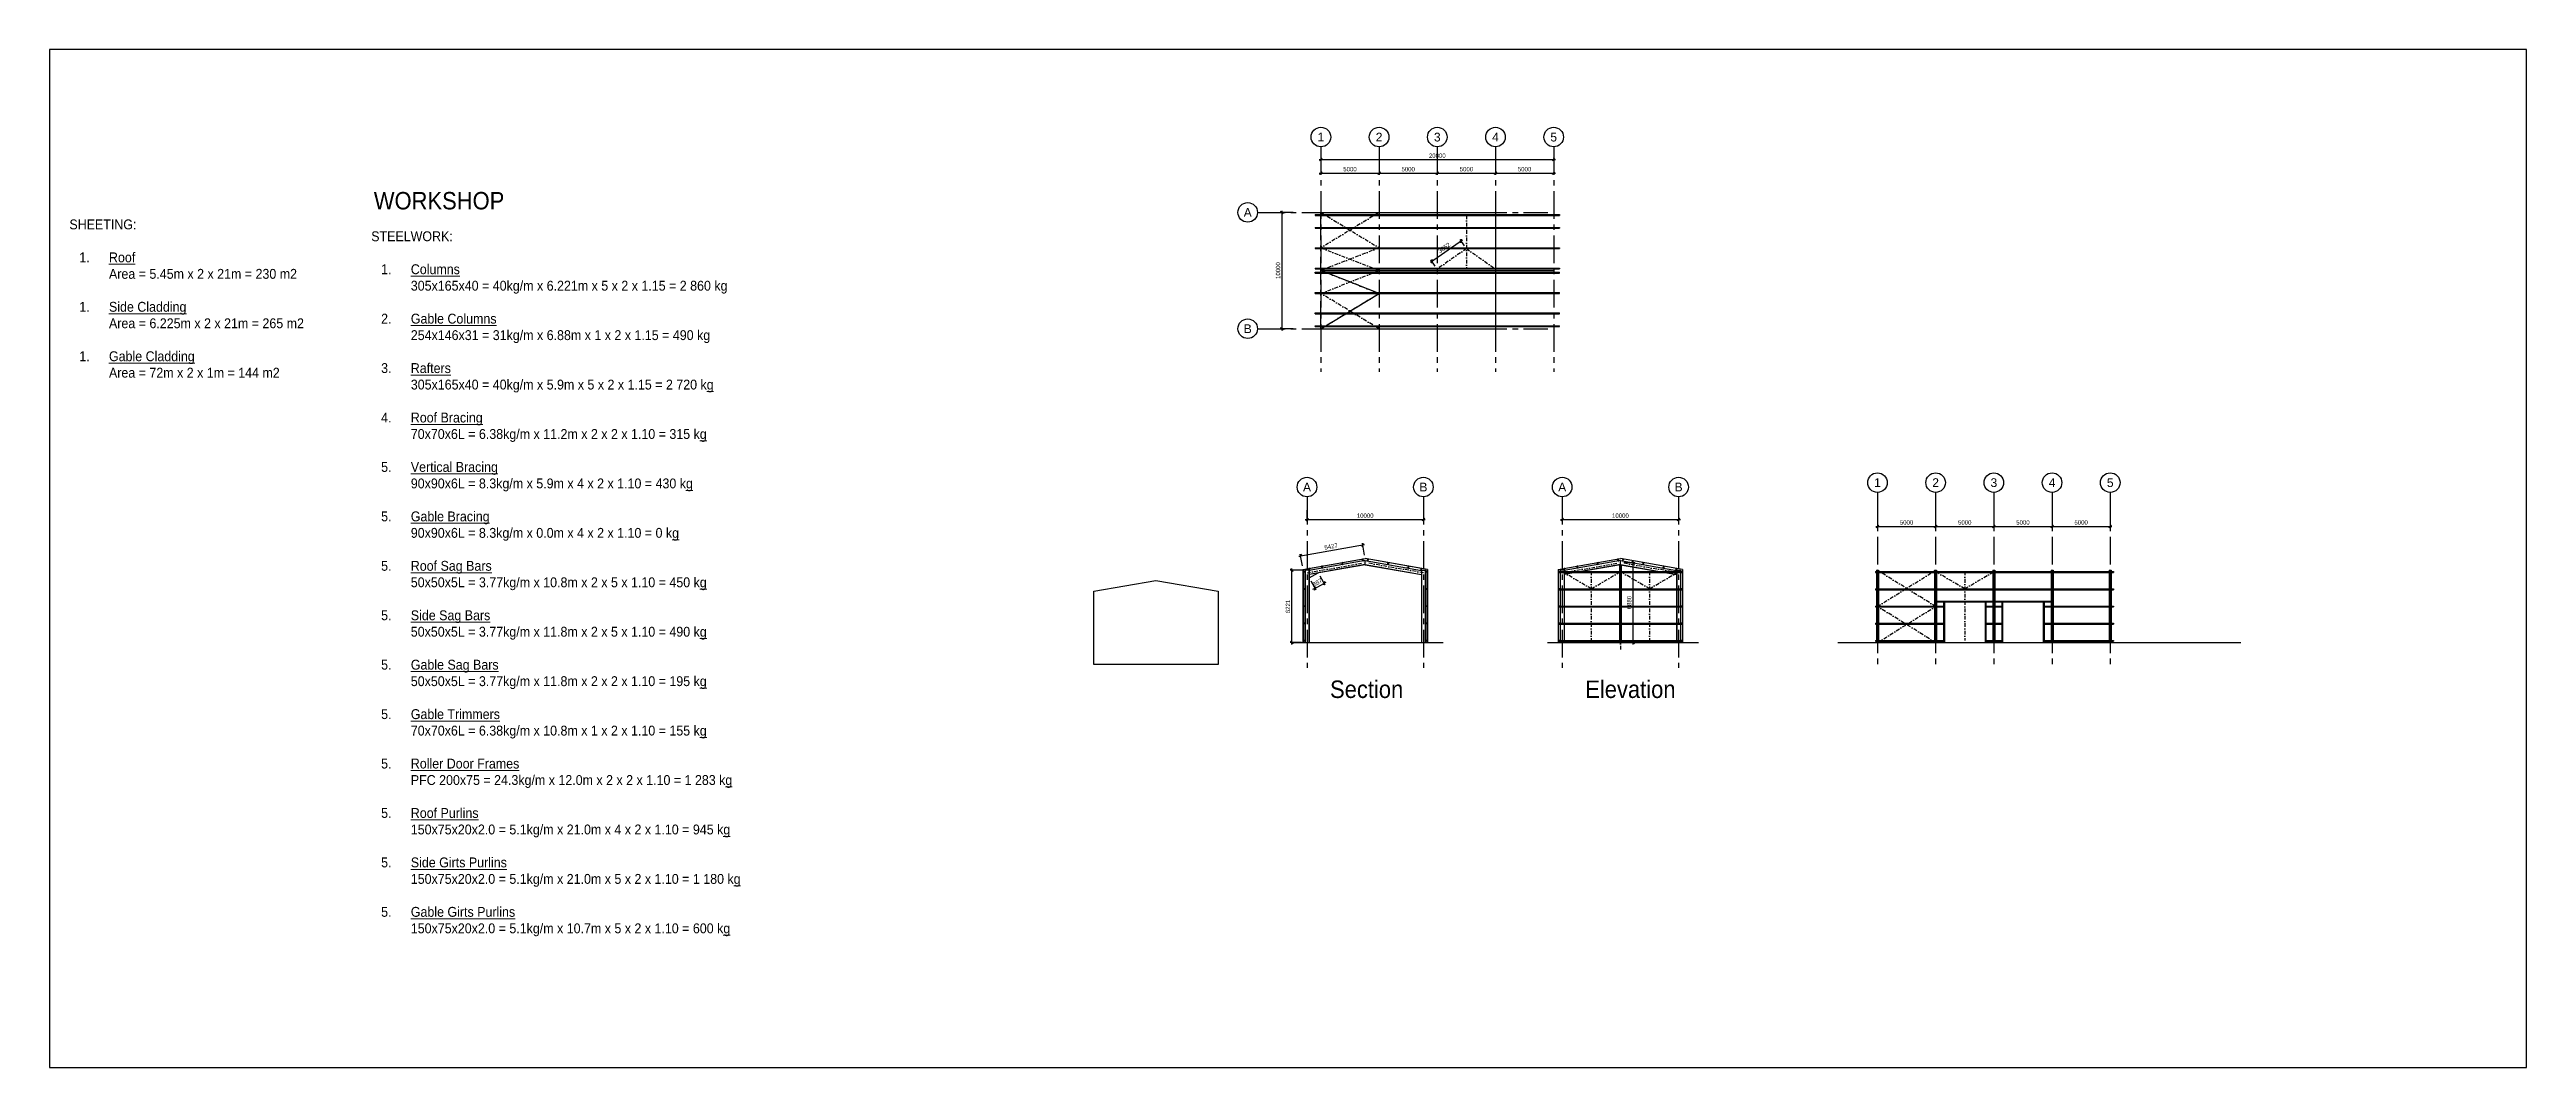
# Model space of a CAD drawing. Header units: millimetres. Extents: x 14826 to 271325, y -311366 to 51265.
# Drawn here: x 26795 to 239599, y -311366 to -223825 of the extents above; entities that cross this region are included whole.
import ezdxf
from ezdxf.enums import TextEntityAlignment as Align

# ---------------------------------------------------------------- set-up
doc = ezdxf.new("R2010")
doc.units = ezdxf.units.MM
for name, pattern in [('CENTER', [50.8, 31.75, -6.35, 6.35, -6.35]), ('DASHDOT', [25.4, 12.7, -6.35, 0, -6.35]), ('Hidden', [7.14375, 4.7625, -2.38125])]:
    doc.linetypes.add(name, pattern=pattern)
for name, color, linetype in [('AFR-STEEL SECTIONS', 3, 'Continuous'), ('AUR-CENTRELINES', 6, 'DASHDOT'), ('AUR-DIMS', 7, 'Continuous'), ('AUR-GRID CIRC', 3, 'Continuous'), ('AUR-GRID TEXT', 2, 'Continuous'), ('AUR-GRIDS', 7, 'CENTER'), ('AUR-SECTIONS', 3, 'Continuous')]:
    doc.layers.add(name, color=color, linetype=linetype)
doc.layers.add('G-ANNO-TEXT', color=7, linetype='Continuous', lineweight=9)
doc.styles.add('Arial_4', font='arial.ttf', dxfattribs={"width": 0.9, "height": 700})
doc.styles.add('ArialN', font='ARIALN.TTF')
doc.dimstyles.new('1-150', dxfattribs={"dimscale": 150, "dimtxt": 2.5, "dimasz": 1.5, "dimexe": 1, "dimexo": 2, "dimgap": 1, "dimtad": 1, "dimdec": 0, "dimzin": 0, "dimdsep": 46, "dimtxsty": 'Standard', "dimblk": 'OBLIQUE', "dimcen": 0, "dimdle": 1, "dimclrd": 7, "dimclre": 7, "dimclrt": 3, "dimadec": 0, "dimazin": 0, "dimtfac": 1, "dimtdec": 0, "dimtix": 1, "dimtmove": 2, "dimatfit": 0, "dimfxl": 6.5, "dimfxlon": 1, "dimtolj": 1, "dimtzin": 0, "dimarcsym": 0})

msp = doc.modelspace()

# ---------------------------------------------------------------- texts
at = {"layer": 'AUR-GRID TEXT', "color": 7, "style": 'ArialN', "width": 1.2}
for s, p in [('1', (136023.2, -231355.5, -4741.5)), ('2', (141023.2, -231355.5, -4741.5)), ('3', (146023.2, -231355.5, -4741.5)), ('4', (151023.2, -231355.5, -4741.5)), ('5', (156023.2, -231355.5, -4741.5)), ('A', (129736.3, -237836.2, -4741.5)), ('B', (129736.3, -247836.2, -4741.5)), ('A', (134829.3, -261450.4, -4741.5)), ('B', (144829.3, -261450.4, -4741.5)), ('A', (156756.4, -261450.4, -4741.5)), ('B', (166756.4, -261450.4, -4741.5)), ('1', (183838.9, -261072.2, -4741.5)), ('2', (188838.9, -261072.2, -4741.5)), ('3', (193838.9, -261072.2, -4741.5)), ('4', (198838.9, -261072.2, -4741.5)), ('5', (203838.9, -261072.8, -9483.1))]:
    msp.add_text(s, height=750, dxfattribs=at).set_placement(p, align=Align.MIDDLE_CENTER)

# ---------------------------------------------------------------- blocks, each defined once
blk = doc.blocks.new('_Oblique')
at = {"color": 0, "linetype": 'ByBlock', "lineweight": -2}
blk.add_line((-0.5, -0.5), (0.5, 0.5), dxfattribs=at)
blk = doc.blocks.new('*D189')
at = {"layer": 'AUR-DIMS', "color": 7, "lineweight": -2, "ltscale": 75, "transparency": 16777216}
for p, q in [((135873, -234455), (141173, -234455)), ((136023, -234434), (136023, -234605)), ((141023, -234177), (141023, -234605))]:
    blk.add_line(p, q, dxfattribs=at)
at = {"layer": 'Defpoints', "color": 0, "ltscale": 75, "transparency": 16777216}
for p in [(136023, -233877, -4742), (141023, -233877), (141023, -234455)]:
    blk.add_point(p, dxfattribs=at)
at = {"layer": 'AUR-DIMS', "color": 7, "lineweight": -2, "ltscale": 75, "transparency": 16777216, "xscale": 225, "yscale": 225, "zscale": 225, "rotation": 180}
blk.add_blockref('_Oblique', (136023, -234455), dxfattribs=at)
at = {"layer": 'AUR-DIMS', "color": 7, "lineweight": -2, "ltscale": 75, "transparency": 16777216, "xscale": 225, "yscale": 225, "zscale": 225}
blk.add_blockref('_Oblique', (141023, -234455), dxfattribs=at)
at = {"layer": 'AUR-DIMS', "color": 3, "ltscale": 75, "transparency": 16777216, "insert": (138523, -234118), "char_height": 375, "attachment_point": 5}
blk.add_mtext('\\A1;5000', dxfattribs=at)
blk = doc.blocks.new('*D190')
at = {"layer": 'AUR-DIMS', "color": 7, "lineweight": -2, "ltscale": 75, "transparency": 16777216}
for p, q in [((140873, -234455), (146173, -234455)), ((141023, -234434), (141023, -234605)), ((146023, -234177), (146023, -234605))]:
    blk.add_line(p, q, dxfattribs=at)
at = {"layer": 'Defpoints', "color": 0, "ltscale": 75, "transparency": 16777216}
for p in [(141023, -233877, -4742), (146023, -233877), (146023, -234455)]:
    blk.add_point(p, dxfattribs=at)
at = {"layer": 'AUR-DIMS', "color": 7, "lineweight": -2, "ltscale": 75, "transparency": 16777216, "xscale": 225, "yscale": 225, "zscale": 225, "rotation": 180}
blk.add_blockref('_Oblique', (141023, -234455), dxfattribs=at)
at = {"layer": 'AUR-DIMS', "color": 7, "lineweight": -2, "ltscale": 75, "transparency": 16777216, "xscale": 225, "yscale": 225, "zscale": 225}
blk.add_blockref('_Oblique', (146023, -234455), dxfattribs=at)
at = {"layer": 'AUR-DIMS', "color": 3, "ltscale": 75, "transparency": 16777216, "insert": (143523, -234118), "char_height": 375, "attachment_point": 5}
blk.add_mtext('\\A1;5000', dxfattribs=at)
blk = doc.blocks.new('*D191')
at = {"layer": 'AUR-DIMS', "color": 7, "lineweight": -2, "ltscale": 75, "transparency": 16777216}
for p, q in [((145873, -234455), (151173, -234455)), ((146023, -234434), (146023, -234605)), ((151023, -234177), (151023, -234605))]:
    blk.add_line(p, q, dxfattribs=at)
at = {"layer": 'Defpoints', "color": 0, "ltscale": 75, "transparency": 16777216}
for p in [(146023, -233877, -4742), (151023, -233877), (151023, -234455)]:
    blk.add_point(p, dxfattribs=at)
at = {"layer": 'AUR-DIMS', "color": 7, "lineweight": -2, "ltscale": 75, "transparency": 16777216, "xscale": 225, "yscale": 225, "zscale": 225, "rotation": 180}
blk.add_blockref('_Oblique', (146023, -234455), dxfattribs=at)
at = {"layer": 'AUR-DIMS', "color": 7, "lineweight": -2, "ltscale": 75, "transparency": 16777216, "xscale": 225, "yscale": 225, "zscale": 225}
blk.add_blockref('_Oblique', (151023, -234455), dxfattribs=at)
at = {"layer": 'AUR-DIMS', "color": 3, "ltscale": 75, "transparency": 16777216, "insert": (148523, -234118), "char_height": 375, "attachment_point": 5}
blk.add_mtext('\\A1;5000', dxfattribs=at)
blk = doc.blocks.new('*D192')
at = {"layer": 'AUR-DIMS', "color": 7, "lineweight": -2, "ltscale": 75, "transparency": 16777216}
for p, q in [((135873, -233297), (156173, -233297)), ((136023, -232495), (136023, -233447)), ((156023, -233187), (156023, -233147))]:
    blk.add_line(p, q, dxfattribs=at)
at = {"layer": 'Defpoints', "color": 0, "ltscale": 75, "transparency": 16777216}
for p in [(136023, -232195), (156023, -233297), (156023, -233316, 4742)]:
    blk.add_point(p, dxfattribs=at)
at = {"layer": 'AUR-DIMS', "color": 7, "lineweight": -2, "ltscale": 75, "transparency": 16777216, "xscale": 225, "yscale": 225, "zscale": 225, "rotation": 180}
blk.add_blockref('_Oblique', (136023, -233297), dxfattribs=at)
at = {"layer": 'AUR-DIMS', "color": 7, "lineweight": -2, "ltscale": 75, "transparency": 16777216, "xscale": 225, "yscale": 225, "zscale": 225}
blk.add_blockref('_Oblique', (156023, -233297), dxfattribs=at)
at = {"layer": 'AUR-DIMS', "color": 3, "ltscale": 75, "transparency": 16777216, "insert": (146023, -232959), "char_height": 375, "attachment_point": 5}
blk.add_mtext('\\A1;20000', dxfattribs=at)
blk = doc.blocks.new('*D197')
at = {"layer": 'AUR-DIMS', "color": 7, "lineweight": -2, "ltscale": 75, "transparency": 16777216}
for p, q in [((133654, -237836), (132529, -237836)), ((132679, -237686), (132679, -247986)), ((133654, -247836), (132529, -247836))]:
    blk.add_line(p, q, dxfattribs=at)
at = {"layer": 'Defpoints', "color": 0, "ltscale": 75, "transparency": 16777216}
for p in [(134039, -237836), (132679, -247836), (134039, -247836)]:
    blk.add_point(p, dxfattribs=at)
at = {"layer": 'AUR-DIMS', "color": 7, "lineweight": -2, "ltscale": 75, "transparency": 16777216, "xscale": 225, "yscale": 225, "zscale": 225}
for p, rotation in [((132679, -237836), 90), ((132679, -247836), 270)]:
    blk.add_blockref('_Oblique', p, dxfattribs=dict(at, rotation=rotation))
at = {"layer": 'AUR-DIMS', "color": 3, "ltscale": 75, "transparency": 16777216, "insert": (132341, -242836), "char_height": 375, "attachment_point": 5, "rotation": 90}
blk.add_mtext('\\A1;10000', dxfattribs=at)
blk = doc.blocks.new('*D188')
at = {"layer": 'AUR-DIMS', "color": 7, "lineweight": -2, "ltscale": 75, "transparency": 16777216}
for p, q in [((134829, -263449), (134829, -264400)), ((134679, -264250), (144979, -264250)), ((144829, -263944), (144829, -264400))]:
    blk.add_line(p, q, dxfattribs=at)
at = {"layer": 'Defpoints', "color": 0, "ltscale": 75, "transparency": 16777216}
for p in [(134829, -263149), (144829, -263644), (144829, -264250)]:
    blk.add_point(p, dxfattribs=at)
at = {"layer": 'AUR-DIMS', "color": 7, "lineweight": -2, "ltscale": 75, "transparency": 16777216, "xscale": 225, "yscale": 225, "zscale": 225, "rotation": 180}
blk.add_blockref('_Oblique', (134829, -264250), dxfattribs=at)
at = {"layer": 'AUR-DIMS', "color": 7, "lineweight": -2, "ltscale": 75, "transparency": 16777216, "xscale": 225, "yscale": 225, "zscale": 225}
blk.add_blockref('_Oblique', (144829, -264250), dxfattribs=at)
at = {"layer": 'AUR-DIMS', "color": 3, "ltscale": 75, "transparency": 16777216, "insert": (139829, -263913), "char_height": 375, "attachment_point": 5}
blk.add_mtext('\\A1;10000', dxfattribs=at)
blk = doc.blocks.new('*D193')
at = {"layer": 'AUR-DIMS', "color": 7, "lineweight": -2, "ltscale": 75, "transparency": 16777216}
for p, q in [((156756, -263449), (156756, -264400)), ((156606, -264250), (166906, -264250)), ((166756, -263944), (166756, -264400))]:
    blk.add_line(p, q, dxfattribs=at)
at = {"layer": 'Defpoints', "color": 0, "ltscale": 75, "transparency": 16777216}
for p in [(156756, -263149), (166756, -263644), (166756, -264250)]:
    blk.add_point(p, dxfattribs=at)
at = {"layer": 'AUR-DIMS', "color": 7, "lineweight": -2, "ltscale": 75, "transparency": 16777216, "xscale": 225, "yscale": 225, "zscale": 225, "rotation": 180}
blk.add_blockref('_Oblique', (156756, -264250), dxfattribs=at)
at = {"layer": 'AUR-DIMS', "color": 7, "lineweight": -2, "ltscale": 75, "transparency": 16777216, "xscale": 225, "yscale": 225, "zscale": 225}
blk.add_blockref('_Oblique', (166756, -264250), dxfattribs=at)
at = {"layer": 'AUR-DIMS', "color": 3, "ltscale": 75, "transparency": 16777216, "insert": (161756, -263913), "char_height": 375, "attachment_point": 5}
blk.add_mtext('\\A1;10000', dxfattribs=at)
blk = doc.blocks.new('*D194')
at = {"layer": 'AUR-DIMS', "color": 7, "lineweight": -2, "ltscale": 75, "transparency": 16777216}
for p, q in [((183839, -263859), (183839, -264984)), ((188839, -263859), (188839, -264984)), ((183689, -264834), (188989, -264834))]:
    blk.add_line(p, q, dxfattribs=at)
at = {"layer": 'Defpoints', "color": 0, "ltscale": 75, "transparency": 16777216}
for p in [(183839, -262290), (188839, -261912), (188839, -264834)]:
    blk.add_point(p, dxfattribs=at)
at = {"layer": 'AUR-DIMS', "color": 7, "lineweight": -2, "ltscale": 75, "transparency": 16777216, "xscale": 225, "yscale": 225, "zscale": 225, "rotation": 180}
blk.add_blockref('_Oblique', (183839, -264834), dxfattribs=at)
at = {"layer": 'AUR-DIMS', "color": 7, "lineweight": -2, "ltscale": 75, "transparency": 16777216, "xscale": 225, "yscale": 225, "zscale": 225}
blk.add_blockref('_Oblique', (188839, -264834), dxfattribs=at)
at = {"layer": 'AUR-DIMS', "color": 3, "ltscale": 75, "transparency": 16777216, "insert": (186339, -264496), "char_height": 375, "attachment_point": 5}
blk.add_mtext('\\A1;5000', dxfattribs=at)
blk = doc.blocks.new('*D195')
at = {"layer": 'AUR-DIMS', "color": 7, "lineweight": -2, "ltscale": 75, "transparency": 16777216}
for p, q in [((188839, -263859), (188839, -264984)), ((193839, -263859), (193839, -264984)), ((188689, -264834), (193989, -264834))]:
    blk.add_line(p, q, dxfattribs=at)
at = {"layer": 'Defpoints', "color": 0, "ltscale": 75, "transparency": 16777216}
for p in [(188839, -262290), (193839, -261912), (193839, -264834)]:
    blk.add_point(p, dxfattribs=at)
at = {"layer": 'AUR-DIMS', "color": 7, "lineweight": -2, "ltscale": 75, "transparency": 16777216, "xscale": 225, "yscale": 225, "zscale": 225, "rotation": 180}
blk.add_blockref('_Oblique', (188839, -264834), dxfattribs=at)
at = {"layer": 'AUR-DIMS', "color": 7, "lineweight": -2, "ltscale": 75, "transparency": 16777216, "xscale": 225, "yscale": 225, "zscale": 225}
blk.add_blockref('_Oblique', (193839, -264834), dxfattribs=at)
at = {"layer": 'AUR-DIMS', "color": 3, "ltscale": 75, "transparency": 16777216, "insert": (191339, -264496), "char_height": 375, "attachment_point": 5}
blk.add_mtext('\\A1;5000', dxfattribs=at)
blk = doc.blocks.new('*D196')
at = {"layer": 'AUR-DIMS', "color": 7, "lineweight": -2, "ltscale": 75, "transparency": 16777216}
for p, q in [((193839, -263859), (193839, -264984)), ((198839, -263859), (198839, -264984)), ((193689, -264834), (198989, -264834))]:
    blk.add_line(p, q, dxfattribs=at)
at = {"layer": 'Defpoints', "color": 0, "ltscale": 75, "transparency": 16777216}
for p in [(193839, -262290), (198839, -261912), (198839, -264834)]:
    blk.add_point(p, dxfattribs=at)
at = {"layer": 'AUR-DIMS', "color": 7, "lineweight": -2, "ltscale": 75, "transparency": 16777216, "xscale": 225, "yscale": 225, "zscale": 225, "rotation": 180}
blk.add_blockref('_Oblique', (193839, -264834), dxfattribs=at)
at = {"layer": 'AUR-DIMS', "color": 7, "lineweight": -2, "ltscale": 75, "transparency": 16777216, "xscale": 225, "yscale": 225, "zscale": 225}
blk.add_blockref('_Oblique', (198839, -264834), dxfattribs=at)
at = {"layer": 'AUR-DIMS', "color": 3, "ltscale": 75, "transparency": 16777216, "insert": (196339, -264496), "char_height": 375, "attachment_point": 5}
blk.add_mtext('\\A1;5000', dxfattribs=at)
blk = doc.blocks.new('*D198')
at = {"layer": 'AUR-DIMS', "color": 7, "lineweight": -2, "ltscale": 75, "transparency": 16777216}
for p, q in [((134505, -268608), (133380, -268608)), ((133530, -274979), (133530, -268458)), ((134353, -274829), (133380, -274829))]:
    blk.add_line(p, q, dxfattribs=at)
at = {"layer": 'Defpoints', "color": 0, "ltscale": 75, "transparency": 16777216}
for p in [(133530, -268608), (134829, -268608), (134653, -274829)]:
    blk.add_point(p, dxfattribs=at)
at = {"layer": 'AUR-DIMS', "color": 7, "lineweight": -2, "ltscale": 75, "transparency": 16777216, "xscale": 225, "yscale": 225, "zscale": 225}
for p, rotation in [((133530, -268608), 90), ((133530, -274829), 270)]:
    blk.add_blockref('_Oblique', p, dxfattribs=dict(at, rotation=rotation))
at = {"layer": 'AUR-DIMS', "color": 3, "ltscale": 75, "transparency": 16777216, "insert": (133193, -271719), "char_height": 375, "attachment_point": 5, "rotation": 90}
blk.add_mtext('\\A1;6221', dxfattribs=at)
blk = doc.blocks.new('*D199')
at = {"layer": 'AUR-DIMS', "color": 7, "lineweight": -2, "ltscale": 75, "transparency": 16777216}
for p, q in [((162056, -267949), (162999, -267949)), ((162849, -274979), (162849, -267799)), ((162129, -274829), (162999, -274829))]:
    blk.add_line(p, q, dxfattribs=at)
at = {"layer": 'Defpoints', "color": 0, "ltscale": 75, "transparency": 16777216}
for p in [(161756, -267949), (162849, -267949), (161829, -274829)]:
    blk.add_point(p, dxfattribs=at)
at = {"layer": 'AUR-DIMS', "color": 7, "lineweight": -2, "ltscale": 75, "transparency": 16777216, "xscale": 225, "yscale": 225, "zscale": 225}
for p, rotation in [((162849, -267949), 90), ((162849, -274829), 270)]:
    blk.add_blockref('_Oblique', p, dxfattribs=dict(at, rotation=rotation))
at = {"layer": 'AUR-DIMS', "color": 3, "ltscale": 75, "transparency": 16777216, "insert": (162512, -271389), "char_height": 375, "attachment_point": 5, "rotation": 90}
blk.add_mtext('\\A1;6880', dxfattribs=at)
blk = doc.blocks.new('*D200')
at = {"layer": 'AUR-DIMS', "color": 7, "lineweight": -2, "ltscale": 75, "transparency": 16777216}
for p, q in [((135152, -269530), (135580, -270295)), ((135507, -270164), (135310, -270274)), ((135507, -270164), (136280, -269731)), ((135925, -269097), (136354, -269862)), ((136280, -269731), (136477, -269621))]:
    blk.add_line(p, q, dxfattribs=at)
at = {"layer": 'Defpoints', "color": 0, "ltscale": 75, "transparency": 16777216}
for p in [(135005, -269268), (135779, -268835), (136280, -269731)]:
    blk.add_point(p, dxfattribs=at)
at = {"layer": 'AUR-DIMS', "color": 7, "lineweight": -2, "ltscale": 75, "transparency": 16777216, "xscale": 225, "yscale": 225, "zscale": 225}
for p, rotation in [((135507, -270164), 29.24012432438585), ((136280, -269731), 209.2401243243858)]:
    blk.add_blockref('_Oblique', p, dxfattribs=dict(at, rotation=rotation))
at = {"layer": 'AUR-DIMS', "color": 3, "ltscale": 75, "transparency": 16777216, "insert": (135729, -269653), "char_height": 375, "attachment_point": 5, "rotation": 29.24012}
blk.add_mtext('\\A1;887', dxfattribs=at)
blk = doc.blocks.new('*D201')
at = {"layer": 'AUR-DIMS', "color": 7, "lineweight": -2, "ltscale": 75, "transparency": 16777216}
for p, q in [((145438, -242118), (148184, -240196)), ((148351, -240697), (147975, -240160)), ((145851, -242447), (145475, -241910))]:
    blk.add_line(p, q, dxfattribs=at)
at = {"layer": 'Defpoints', "color": 0, "ltscale": 75, "transparency": 16777216}
for p in [(148061, -240282), (148523, -240943), (146023, -242693)]:
    blk.add_point(p, dxfattribs=at)
at = {"layer": 'AUR-DIMS', "color": 7, "lineweight": -2, "ltscale": 75, "transparency": 16777216, "xscale": 225, "yscale": 225, "zscale": 225}
for p, rotation in [((148061, -240282), 34.99190042051289), ((145561, -242032), 214.9919004205129)]:
    blk.add_blockref('_Oblique', p, dxfattribs=dict(at, rotation=rotation))
at = {"layer": 'AUR-DIMS', "color": 3, "ltscale": 75, "transparency": 16777216, "insert": (146617, -240881), "char_height": 375, "attachment_point": 5, "rotation": 34.9919}
blk.add_mtext('\\A1;3052', dxfattribs=at)
blk = doc.blocks.new('*D202')
at = {"layer": 'AUR-DIMS', "color": 7, "lineweight": -2, "ltscale": 75, "transparency": 16777216}
for p, q in [((134131, -267385), (139772, -266400)), ((134432, -268236), (134253, -267211)), ((139778, -267303), (139599, -266278))]:
    blk.add_line(p, q, dxfattribs=at)
at = {"layer": 'Defpoints', "color": 0, "ltscale": 75, "transparency": 16777216}
for p in [(139625, -266426), (139829, -267598), (134483, -268531)]:
    blk.add_point(p, dxfattribs=at)
at = {"layer": 'AUR-DIMS', "color": 7, "lineweight": -2, "ltscale": 75, "transparency": 16777216, "xscale": 225, "yscale": 225, "zscale": 225}
for p, rotation in [((134279, -267359), 189.9013063404457), ((139625, -266426), 9.901306340445664)]:
    blk.add_blockref('_Oblique', p, dxfattribs=dict(at, rotation=rotation))
at = {"layer": 'AUR-DIMS', "color": 3, "ltscale": 75, "transparency": 16777216, "insert": (136894, -266560), "char_height": 375, "attachment_point": 5, "rotation": 9.90131}
blk.add_mtext('\\A1;5427', dxfattribs=at)
blk = doc.blocks.new('*D203')
at = {"layer": 'AUR-DIMS', "color": 7, "lineweight": -2, "ltscale": 75, "transparency": 16777216}
for p, q in [((150873, -234455), (156173, -234455)), ((151023, -234434), (151023, -234605)), ((156023, -234177), (156023, -234605))]:
    blk.add_line(p, q, dxfattribs=at)
at = {"layer": 'Defpoints', "color": 0, "ltscale": 75, "transparency": 16777216}
for p in [(151023, -233877, -4742), (156023, -233877), (156023, -234455)]:
    blk.add_point(p, dxfattribs=at)
at = {"layer": 'AUR-DIMS', "color": 7, "lineweight": -2, "ltscale": 75, "transparency": 16777216, "xscale": 225, "yscale": 225, "zscale": 225, "rotation": 180}
blk.add_blockref('_Oblique', (151023, -234455), dxfattribs=at)
at = {"layer": 'AUR-DIMS', "color": 7, "lineweight": -2, "ltscale": 75, "transparency": 16777216, "xscale": 225, "yscale": 225, "zscale": 225}
blk.add_blockref('_Oblique', (156023, -234455), dxfattribs=at)
at = {"layer": 'AUR-DIMS', "color": 3, "ltscale": 75, "transparency": 16777216, "insert": (153523, -234118), "char_height": 375, "attachment_point": 5}
blk.add_mtext('\\A1;5000', dxfattribs=at)
blk = doc.blocks.new('*D204')
at = {"layer": 'AUR-DIMS', "color": 7, "lineweight": -2, "ltscale": 75, "transparency": 16777216}
for p, q in [((198839, -263859), (198839, -264984)), ((203839, -263859), (203839, -264984)), ((198689, -264834), (203989, -264834))]:
    blk.add_line(p, q, dxfattribs=at)
at = {"layer": 'Defpoints', "color": 0, "ltscale": 75, "transparency": 16777216}
for p in [(198839, -262290), (203839, -261912), (203839, -264834)]:
    blk.add_point(p, dxfattribs=at)
at = {"layer": 'AUR-DIMS', "color": 7, "lineweight": -2, "ltscale": 75, "transparency": 16777216, "xscale": 225, "yscale": 225, "zscale": 225, "rotation": 180}
blk.add_blockref('_Oblique', (198839, -264834), dxfattribs=at)
at = {"layer": 'AUR-DIMS', "color": 7, "lineweight": -2, "ltscale": 75, "transparency": 16777216, "xscale": 225, "yscale": 225, "zscale": 225}
blk.add_blockref('_Oblique', (203839, -264834), dxfattribs=at)
at = {"layer": 'AUR-DIMS', "color": 3, "ltscale": 75, "transparency": 16777216, "insert": (201339, -264496), "char_height": 375, "attachment_point": 5}
blk.add_mtext('\\A1;5000', dxfattribs=at)

# ---------------------------------------------------------------- dimensions: what is measured, and where the dimension line sits
at = {"layer": 'AUR-DIMS', "ltscale": 75}
for base, p1, p2, picture, middle in [((156023.2, -233296.6, -4741.5), (136023.2, -232195.5, -4741.5), (156023.2, -233316), '*D192', (146023.2, -232959.1, -4741.5)), ((141023.2, -234455.2), (136023.2, -233876.7, -4741.5), (141023.2, -233876.7), '*D189', (138523.2, -234117.7)), ((146023.2, -234455.2), (141023.2, -233876.7, -4741.5), (146023.2, -233876.7), '*D190', (143523.2, -234117.7)), ((151023.2, -234455.2), (146023.2, -233876.7, -4741.5), (151023.2, -233876.7), '*D191', (148523.2, -234117.7)), ((156023.2, -234455.2), (151023.2, -233876.7, -4741.5), (156023.2, -233876.7), '*D203', (153523.2, -234117.7)), ((144829.3, -264250.2), (134829.3, -263149), (144829.3, -263643.8), '*D188', (139829.3, -263912.7)), ((166756.4, -264250.2), (156756.4, -263149), (166756.4, -263643.8), '*D193', (161756.4, -263912.7)), ((188838.9, -264833.9), (183838.9, -262290.4), (188838.9, -261911.6), '*D194', (186338.9, -264496.4)), ((193838.9, -264833.9), (188838.9, -262290.4), (193838.9, -261911.6), '*D195', (191338.9, -264496.4)), ((198838.9, -264833.9, 4741.5), (193838.9, -262290.4, 4741.5), (198838.9, -261911.6, 4741.5), '*D196', (196338.9, -264496.4, 4741.5)), ((203838.9, -264833.9, 4741.5), (198838.9, -262290.4, 4741.5), (203838.9, -261911.6, 4741.5), '*D204', (201338.9, -264496.4, 4741.5))]:
    dim = msp.add_linear_dim(base=base, p1=p1, p2=p2, dimstyle='1-150', dxfattribs=at)
    dim.commit()
    dim.dimension.update_dxf_attribs({"geometry": picture, "text_midpoint": middle})
for base, p1, p2, picture, middle in [((132678.8, -247836.2), (134039.3, -237836.2), (134039.3, -247836.2), '*D197', (132341.3, -242836.2)), ((162849.1, -267949.5), (161829.4, -274829.4), (161756.4, -267949.5), '*D199', (162511.6, -271389.5)), ((133530.1, -268608.4), (134653.3, -274829.4), (134829.3, -268608.4), '*D198', (133192.6, -271718.9))]:
    dim = msp.add_linear_dim(base=base, p1=p1, p2=p2, angle=90, dimstyle='1-150', dxfattribs=at)
    dim.commit()
    dim.dimension.update_dxf_attribs({"geometry": picture, "text_midpoint": middle})
for p1, p2, distance, picture, middle in [((146023.2, -242692.9), (148523.2, -240942.9), 806.2, '*D201', (146617.3, -240880.9)), ((134483.3, -268531.4), (139829.3, -267598.3), 1190.4, '*D202', (136893.6, -266559.7)), ((135005.3, -269268.2), (135778.9, -268835.2), -1026.6, '*D200', (135728.7, -269653))]:
    dim = msp.add_aligned_dim(p1=p1, p2=p2, distance=distance, dimstyle='1-150', dxfattribs=at)
    dim.commit()
    dim.dimension.update_dxf_attribs({"geometry": picture, "text_midpoint": middle})

# ---------------------------------------------------------------- linework, layer by layer
at = {"color": 1}
for p, q in [((135523.2, -238021), (135523.2, -238094.8)), ((135523.2, -238021), (156523.2, -238021)), ((135523.2, -238094.8), (156523.2, -238094.8)), ((156523.2, -238021), (156523.2, -238094.8)), ((135523.2, -239120.7), (135523.2, -239192.5)), ((135523.2, -239120.7), (156523.2, -239120.7)), ((135523.2, -239192.5), (156523.2, -239192.5)), ((156523.2, -239120.7), (156523.2, -239192.5)), ((135523.2, -240871), (135523.2, -240942.9)), ((135523.2, -240871), (156523.2, -240871)), ((135523.2, -240942.9), (156523.2, -240942.9)), ((156523.2, -240871), (156523.2, -240942.9)), ((135523.2, -242619), (135523.2, -242692.9)), ((135523.2, -242619), (156523.2, -242619)), ((135523.2, -242692.9), (156523.2, -242692.9)), ((135523.2, -243053.5), (135523.2, -242979.6)), ((135523.2, -242979.6), (156523.2, -242979.6)), ((135523.2, -243053.5), (156523.2, -243053.5)), ((156523.2, -242619), (156523.2, -242692.9)), ((156523.2, -243053.5), (156523.2, -242979.6)), ((135523.2, -244801.5), (135523.2, -244729.6)), ((135523.2, -244729.6), (156523.2, -244729.6)), ((135523.2, -244801.5), (156523.2, -244801.5)), ((135523.2, -246551.8), (135523.2, -246480)), ((135523.2, -246480), (156523.2, -246480)), ((135523.2, -246551.8), (156523.2, -246551.8)), ((156523.2, -244801.5), (156523.2, -244729.6)), ((156523.2, -246551.8), (156523.2, -246480)), ((135523.2, -247651.5), (135523.2, -247577.6)), ((135523.2, -247577.6), (156523.2, -247577.6)), ((135523.2, -247651.5), (156523.2, -247651.5)), ((156523.2, -247651.5), (156523.2, -247577.6)), ((134483.3, -268531.4), (139829.3, -267598.3)), ((134493.3, -268539.8), (139829.3, -267608.4)), ((145175.3, -268531.4), (139829.3, -267598.3)), ((145165.3, -268539.8), (139829.3, -267608.4)), ((156410.4, -268531.4), (161756.4, -267598.3)), ((156420.4, -268539.8), (161756.4, -267608.4)), ((167102.4, -268531.4), (161756.4, -267598.3)), ((167092.4, -268539.8), (161756.4, -267608.4)), ((134483.3, -268531.4), (134483.3, -274829.4)), ((134493.3, -268539.8), (134493.3, -274829.4)), ((135005.3, -269268.2), (135778.9, -268835.2)), ((145165.3, -268539.8), (145165.3, -274829.4)), ((145175.3, -268531.4), (145175.3, -274829.4)), ((156410.4, -268531.4), (156410.4, -274829.4)), ((156420.4, -268539.8), (156420.4, -274829.4)), ((156425.4, -268720.9), (167087.4, -268720.9)), ((156425.4, -268795.9), (167087.4, -268795.9)), ((156425.4, -270201.2), (167087.4, -270201.2)), ((167092.4, -268539.8), (167092.4, -274829.4)), ((167102.4, -268531.4), (167102.4, -274829.4)), ((183683.4, -268720.9), (204120.1, -268722.1, -4741.5)), ((183683.4, -268720.9), (183683.4, -268795.9)), ((183683.4, -268795.9), (204120.1, -268795.9)), ((183683.4, -270201.2), (204120.1, -270202.4, -4741.5)), ((183683.4, -270201.2), (183683.4, -270276.2)), ((204120.1, -268722.1, -4741.5), (204120.1, -268797.1, -4741.5)), ((204120.1, -270202.4, -4741.5), (204120.1, -270277.4, -4741.5)), ((156425.4, -270276.2), (167087.4, -270276.2)), ((156425.4, -271681.4), (167087.4, -271681.4)), ((156425.4, -271756.4), (167087.4, -271756.4)), ((183683.4, -270276.2), (204120.1, -270276.2)), ((183683.4, -271681.4), (189588.9, -271681.4)), ((183683.4, -271681.4), (183683.4, -271756.4)), ((183683.4, -271756.4), (189588.9, -271756.4)), ((189588.9, -271329.4), (189588.9, -274829.4)), ((193088.9, -271681.4), (194588.9, -271681.4)), ((193088.9, -271756.4), (194588.9, -271756.4)), ((194588.9, -271329.4), (194588.9, -274829.4)), ((198088.9, -271681.4), (204120.1, -271682.6, -4741.5)), ((198088.9, -271756.4), (204120.1, -271757.6, -4741.5)), ((204120.1, -271682.6, -4741.5), (204120.1, -271757.6, -4741.5)), ((156425.4, -273161.7), (167087.4, -273161.7)), ((156425.4, -273236.7), (167087.4, -273236.7)), ((183683.4, -273161.7), (189588.9, -273161.7)), ((183683.4, -273161.7), (183683.4, -273236.7)), ((183683.4, -273236.7), (189588.9, -273236.7)), ((193088.9, -273161.7), (194588.9, -273161.7)), ((193088.9, -273236.7), (194588.9, -273236.7)), ((198088.9, -273161.7), (204120.1, -273162.9, -4741.5)), ((198088.9, -273236.7), (204120.1, -273237.9, -4741.5)), ((204120.1, -273162.9, -4741.5), (204120.1, -273237.9, -4741.5)), ((156425.4, -274641.9), (167087.4, -274641.9)), ((156425.4, -274716.9), (167087.4, -274716.9)), ((183683.4, -274641.9), (189588.9, -274641.9)), ((183683.4, -274641.9), (183683.4, -274716.9)), ((183683.4, -274716.9), (189588.9, -274716.9)), ((193088.9, -274641.9), (194588.9, -274641.9)), ((193088.9, -274716.9), (194588.9, -274716.9)), ((198088.9, -274641.9), (204120.1, -274641.9, -4741.5)), ((198088.9, -274716.9), (204120.1, -274716.9, -4741.5)), ((204120.1, -274643.1, -4741.5), (204120.1, -274718.1, -4741.5))]:
    msp.add_line(p, q, dxfattribs=at)
at = {"color": 2}
msp.add_line((136023.2, -242836.2), (156023.2, -242836.2), dxfattribs=at)
at = {"color": 1}
msp.add_lwpolyline([(239598.5, -223825.1), (26795.1, -223825.1), (26795.1, -311365.6), (239598.5, -311365.6)], close=True, dxfattribs=at)
for points in [[(136023.2, -247836.2), (141023.2, -244801.5), (136023.2, -242836.2)], [(116501.8, -276714.8), (116501.8, -270416.8), (121847.8, -269483.6), (127193.8, -270416.8), (127193.8, -276714.8), (116501.8, -276714.8)]]:
    msp.add_lwpolyline(points, dxfattribs=at)
at = {"layer": 'AFR-STEEL SECTIONS', "color": 3, "linetype": 'Continuous'}
for p, q in [((139829.3, -267770.8), (135005.3, -268612.9)), ((139829.3, -267780.7), (135005.3, -268622.7)), ((139829.3, -268118.3), (135005.3, -268960.3)), ((139829.3, -268128.2), (135005.3, -268970.2)), ((137837.9, -267961.1), (137862, -268099)), ((137864, -268098.7), (137839.9, -267960.8)), ((137906, -267944.1), (137842, -267955.3)), ((137842.3, -267957.3), (137906.4, -267946.1)), ((137931.5, -268089.9), (137867.4, -268101.1)), ((137867.8, -268103.1), (137931.8, -268091.9)), ((137909.8, -267948.5), (137912.4, -267963.3)), ((137914.4, -267963), (137911.8, -267948.2)), ((137912.4, -267963.3), (137914.4, -267963)), ((137933.3, -268071.3), (137931.3, -268071.7)), ((137931.3, -268071.7), (137933.9, -268086.5)), ((137935.9, -268086.1), (137933.3, -268071.3)), ((139588, -267655.6), (139612.1, -267793.5)), ((139614, -267793.2), (139590, -267655.3)), ((139656.1, -267638.7), (139592.1, -267649.8)), ((139592.4, -267651.8), (139656.4, -267640.6)), ((139681.5, -267784.5), (139617.5, -267795.6)), ((139617.9, -267797.6), (139681.9, -267786.4)), ((139659.9, -267643.1), (139662.5, -267657.8)), ((139664.5, -267657.5), (139661.9, -267642.7)), ((139662.5, -267657.8), (139664.5, -267657.5)), ((139683.4, -267765.9), (139681.4, -267766.2)), ((139681.4, -267766.2), (139684, -267781)), ((139686, -267780.6), (139683.4, -267765.9)), ((139829.3, -267770.8), (144653.3, -268612.9)), ((139829.3, -268128.2), (139829.3, -267770.8)), ((139829.3, -267780.7), (144653.3, -268622.7)), ((139829.3, -268118.3), (144653.3, -268960.3)), ((139829.3, -268128.2), (144653.3, -268970.2)), ((139972.7, -267780.6), (139975.3, -267765.9)), ((139977.3, -267766.2), (139974.7, -267781)), ((139975.3, -267765.9), (139977.3, -267766.2)), ((140040.8, -267797.6), (139976.8, -267786.4)), ((139977.1, -267784.5), (140041.2, -267795.6)), ((139994.2, -267657.5), (139996.8, -267642.7)), ((139996.2, -267657.8), (139994.2, -267657.5)), ((139998.8, -267643.1), (139996.2, -267657.8)), ((140066.3, -267651.8), (140002.2, -267640.6)), ((140002.6, -267638.7), (140066.6, -267649.8)), ((140044.6, -267793.2), (140068.7, -267655.3)), ((140070.7, -267655.6), (140046.6, -267793.5)), ((141722.8, -268086.1), (141725.4, -268071.3)), ((141727.3, -268071.7), (141724.8, -268086.5)), ((141725.4, -268071.3), (141727.3, -268071.7)), ((141790.9, -268103.1), (141726.8, -268091.9)), ((141727.2, -268089.9), (141791.2, -268101.1)), ((141744.3, -267963), (141746.9, -267948.2)), ((141746.2, -267963.3), (141744.3, -267963)), ((141748.8, -267948.5), (141746.2, -267963.3)), ((141816.3, -267957.3), (141752.3, -267946.1)), ((141752.6, -267944.1), (141816.7, -267955.3)), ((141794.7, -268098.7), (141818.8, -267960.8)), ((141820.7, -267961.1), (141796.7, -268099)), ((161756.4, -267770.8), (156932.4, -268612.9)), ((161756.4, -267780.7), (156932.4, -268622.7)), ((161756.4, -268118.3), (156932.4, -268960.3)), ((161756.4, -268128.2), (156932.4, -268970.2)), ((159765, -267961.1), (159789, -268099)), ((159791, -268098.7), (159766.9, -267960.8)), ((159833.1, -267944.1), (159769, -267955.3)), ((159769.4, -267957.3), (159833.4, -267946.1)), ((159858.5, -268089.9), (159794.5, -268101.1)), ((159794.8, -268103.1), (159858.8, -268091.9)), ((159836.9, -267948.5), (159839.4, -267963.3)), ((159841.4, -267963), (159838.8, -267948.2)), ((159839.4, -267963.3), (159841.4, -267963)), ((159860.3, -268071.3), (159858.4, -268071.7)), ((159858.4, -268071.7), (159860.9, -268086.5)), ((159862.9, -268086.1), (159860.3, -268071.3)), ((161515, -267655.6), (161539.1, -267793.5)), ((161541.1, -267793.2), (161517, -267655.3)), ((161583.1, -267638.7), (161519.1, -267649.8)), ((161519.4, -267651.8), (161583.5, -267640.6)), ((161608.6, -267784.5), (161544.5, -267795.6)), ((161544.9, -267797.6), (161608.9, -267786.4)), ((161586.9, -267643.1), (161589.5, -267657.8)), ((161591.5, -267657.5), (161588.9, -267642.7)), ((161589.5, -267657.8), (161591.5, -267657.5)), ((161610.4, -267765.9), (161608.4, -267766.2)), ((161608.4, -267766.2), (161611, -267781)), ((161613, -267780.6), (161610.4, -267765.9)), ((161756.4, -267770.8), (166580.4, -268612.9)), ((161756.4, -268128.2), (161756.4, -267770.8)), ((161756.4, -267780.7), (166580.4, -268622.7)), ((161756.4, -268118.3), (166580.4, -268960.3)), ((161756.4, -268128.2), (166580.4, -268970.2)), ((161899.7, -267780.6), (161902.3, -267765.9)), ((161904.3, -267766.2), (161901.7, -267781)), ((161902.3, -267765.9), (161904.3, -267766.2)), ((161967.8, -267797.6), (161903.8, -267786.4)), ((161904.1, -267784.5), (161968.2, -267795.6)), ((161921.2, -267657.5), (161923.8, -267642.7)), ((161923.2, -267657.8), (161921.2, -267657.5)), ((161925.8, -267643.1), (161923.2, -267657.8)), ((161993.3, -267651.8), (161929.3, -267640.6)), ((161929.6, -267638.7), (161993.6, -267649.8)), ((161971.7, -267793.2), (161995.7, -267655.3)), ((161997.7, -267655.6), (161973.6, -267793.5)), ((163649.8, -268086.1), (163652.4, -268071.3)), ((163654.4, -268071.7), (163651.8, -268086.5)), ((163652.4, -268071.3), (163654.4, -268071.7)), ((163717.9, -268103.1), (163653.9, -268091.9)), ((163654.2, -268089.9), (163718.2, -268101.1)), ((163671.3, -267963), (163673.9, -267948.2)), ((163673.3, -267963.3), (163671.3, -267963)), ((163675.8, -267948.5), (163673.3, -267963.3)), ((163743.4, -267957.3), (163679.3, -267946.1)), ((163679.7, -267944.1), (163743.7, -267955.3)), ((163721.7, -268098.7), (163745.8, -267960.8)), ((163747.8, -267961.1), (163723.7, -268099)), ((134493.3, -268725.9), (134493.3, -268790.9)), ((134493.3, -270206.2), (134493.3, -270271.2)), ((134495.3, -268790.9), (134495.3, -268725.9)), ((134495.3, -270271.2), (134495.3, -270206.2)), ((134638.3, -268720.9), (134498.3, -268720.9)), ((134498.3, -268722.9), (134638.3, -268722.9)), ((134513.3, -268793.9), (134498.3, -268793.9)), ((134498.3, -268795.9), (134513.3, -268795.9)), ((134638.3, -270201.2), (134498.3, -270201.2)), ((134498.3, -270203.2), (134638.3, -270203.2)), ((134513.3, -268795.9), (134513.3, -268793.9)), ((134638.3, -268793.9), (134623.3, -268793.9)), ((134623.3, -268793.9), (134623.3, -268795.9)), ((134623.3, -268795.9), (134638.3, -268795.9)), ((134641.3, -268725.9), (134641.3, -268790.9)), ((134641.3, -270206.2), (134641.3, -270271.2)), ((134643.3, -268790.9), (134643.3, -268725.9)), ((134643.3, -270271.2), (134643.3, -270206.2)), ((134653.3, -268608.4), (134653.3, -274829.4)), ((135005.3, -268608.4), (134653.3, -268608.4)), ((134663, -268608.4), (134663, -274829.4)), ((134990, -268458.2), (135014.1, -268596.1)), ((135016, -268595.8), (134992, -268457.9)), ((135058.1, -268441.2), (134994.1, -268452.4)), ((134994.4, -268454.4), (135058.4, -268443.2)), ((134995.6, -268608.4), (134995.6, -274829.4)), ((135005.3, -268608.4), (135005.3, -274829.4)), ((135083.5, -268587), (135019.5, -268598.2)), ((135019.8, -268600.2), (135083.9, -268589)), ((135061.9, -268445.7), (135064.5, -268460.4)), ((135066.4, -268460.1), (135063.9, -268445.3)), ((135064.5, -268460.4), (135066.4, -268460.1)), ((135085.4, -268568.5), (135083.4, -268568.8)), ((135083.4, -268568.8), (135086, -268583.6)), ((135087.9, -268583.2), (135085.4, -268568.5)), ((136087.6, -268266.6), (136111.7, -268404.5)), ((136113.7, -268404.2), (136089.6, -268266.3)), ((136155.7, -268249.6), (136091.7, -268260.8)), ((136092.1, -268262.8), (136156.1, -268251.6)), ((136181.2, -268395.4), (136117.2, -268406.6)), ((136117.5, -268408.6), (136181.5, -268397.4)), ((136159.6, -268254.1), (136162.1, -268268.8)), ((136164.1, -268268.5), (136161.5, -268253.7)), ((136162.1, -268268.8), (136164.1, -268268.5)), ((136183, -268376.9), (136181.1, -268377.2)), ((136181.1, -268377.2), (136183.6, -268392)), ((136185.6, -268391.6), (136183, -268376.9)), ((143473.1, -268391.6), (143475.6, -268376.9)), ((143477.6, -268377.2), (143475, -268392)), ((143475.6, -268376.9), (143477.6, -268377.2)), ((143541.2, -268408.6), (143477.1, -268397.4)), ((143477.5, -268395.4), (143541.5, -268406.6)), ((143494.6, -268268.5), (143497.1, -268253.7)), ((143496.5, -268268.8), (143494.6, -268268.5)), ((143499.1, -268254.1), (143496.5, -268268.8)), ((143566.6, -268262.8), (143502.6, -268251.6)), ((143502.9, -268249.6), (143567, -268260.8)), ((143545, -268404.2), (143569.1, -268266.3)), ((143571, -268266.6), (143547, -268404.5)), ((144570.7, -268583.2), (144573.3, -268568.5)), ((144575.3, -268568.8), (144572.7, -268583.6)), ((144573.3, -268568.5), (144575.3, -268568.8)), ((144638.8, -268600.2), (144574.8, -268589)), ((144575.1, -268587), (144639.2, -268598.2)), ((144592.2, -268460.1), (144594.8, -268445.3)), ((144594.2, -268460.4), (144592.2, -268460.1)), ((144596.8, -268445.7), (144594.2, -268460.4)), ((144664.3, -268454.4), (144600.2, -268443.2)), ((144600.6, -268441.2), (144664.6, -268452.4)), ((144642.6, -268595.8), (144666.7, -268457.9)), ((144668.7, -268458.2), (144644.6, -268596.1)), ((144653.3, -268608.4), (144653.3, -274829.4)), ((144653.3, -268608.4), (145005.3, -268608.4)), ((144663, -268608.4), (144663, -274829.4)), ((144995.6, -268608.4), (144995.6, -274829.4)), ((145005.3, -268608.4), (145005.3, -274829.4)), ((145015.3, -268790.9), (145015.3, -268725.9)), ((145015.3, -270271.2), (145015.3, -270206.2)), ((145017.3, -268725.9), (145017.3, -268790.9)), ((145017.3, -270206.2), (145017.3, -270271.2)), ((145020.3, -268720.9), (145160.3, -268720.9)), ((145160.3, -268722.9), (145020.3, -268722.9)), ((145020.3, -268793.9), (145035.3, -268793.9)), ((145035.3, -268795.9), (145020.3, -268795.9)), ((145020.3, -270201.2), (145160.3, -270201.2)), ((145160.3, -270203.2), (145020.3, -270203.2)), ((145035.3, -268793.9), (145035.3, -268795.9)), ((145145.3, -268795.9), (145145.3, -268793.9)), ((145145.3, -268793.9), (145160.3, -268793.9)), ((145160.3, -268795.9), (145145.3, -268795.9)), ((145163.3, -268790.9), (145163.3, -268725.9)), ((145163.3, -270271.2), (145163.3, -270206.2)), ((145165.3, -268725.9), (145165.3, -268790.9)), ((145165.3, -270206.2), (145165.3, -270271.2)), ((156420.4, -268725.9), (156420.4, -268790.9)), ((156420.4, -270206.2), (156420.4, -270271.2)), ((156422.4, -268790.9), (156422.4, -268725.9)), ((156422.4, -270271.2), (156422.4, -270206.2)), ((156565.4, -268720.9), (156425.4, -268720.9)), ((156425.4, -268722.9), (156565.4, -268722.9)), ((156440.4, -268793.9), (156425.4, -268793.9)), ((156425.4, -268795.9), (156440.4, -268795.9)), ((156565.4, -270201.2), (156425.4, -270201.2)), ((156425.4, -270203.2), (156565.4, -270203.2)), ((156440.4, -268795.9), (156440.4, -268793.9)), ((156565.4, -268793.9), (156550.4, -268793.9)), ((156550.4, -268793.9), (156550.4, -268795.9)), ((156550.4, -268795.9), (156565.4, -268795.9)), ((156568.4, -268725.9), (156568.4, -268790.9)), ((156568.4, -270206.2), (156568.4, -270271.2)), ((156570.4, -268790.9), (156570.4, -268725.9)), ((156570.4, -270271.2), (156570.4, -270206.2)), ((156580.4, -268608.4), (156580.4, -274829.4)), ((156932.4, -268608.4), (156580.4, -268608.4)), ((156590.1, -268608.4), (156590.1, -274829.4)), ((156917, -268458.2), (156941.1, -268596.1)), ((156943, -268595.8), (156919, -268457.9)), ((156985.1, -268441.2), (156921.1, -268452.4)), ((156921.4, -268454.4), (156985.4, -268443.2)), ((156922.7, -268608.4), (156922.7, -274829.4)), ((156932.4, -268608.4), (156932.4, -274829.4)), ((157010.6, -268587), (156946.5, -268598.2)), ((156946.9, -268600.2), (157010.9, -268589)), ((156988.9, -268445.7), (156991.5, -268460.4)), ((156993.5, -268460.1), (156990.9, -268445.3)), ((156991.5, -268460.4), (156993.5, -268460.1)), ((157012.4, -268568.5), (157010.4, -268568.8)), ((157010.4, -268568.8), (157013, -268583.6)), ((157015, -268583.2), (157012.4, -268568.5)), ((158014.7, -268266.6), (158038.7, -268404.5)), ((158040.7, -268404.2), (158016.6, -268266.3)), ((158082.8, -268249.6), (158018.7, -268260.8)), ((158019.1, -268262.8), (158083.1, -268251.6)), ((158108.2, -268395.4), (158044.2, -268406.6)), ((158044.5, -268408.6), (158108.6, -268397.4)), ((158086.6, -268254.1), (158089.2, -268268.8)), ((158091.1, -268268.5), (158088.6, -268253.7)), ((158089.2, -268268.8), (158091.1, -268268.5)), ((158110, -268376.9), (158108.1, -268377.2)), ((158108.1, -268377.2), (158110.7, -268392)), ((158112.6, -268391.6), (158110, -268376.9)), ((161683.3, -268140.9), (161683.3, -274829.4)), ((161829.4, -268140.9), (161829.4, -274829.4)), ((165400.1, -268391.6), (165402.7, -268376.9)), ((165404.6, -268377.2), (165402.1, -268392)), ((165402.7, -268376.9), (165404.6, -268377.2)), ((165468.2, -268408.6), (165404.2, -268397.4)), ((165404.5, -268395.4), (165468.5, -268406.6)), ((165421.6, -268268.5), (165424.2, -268253.7)), ((165423.6, -268268.8), (165421.6, -268268.5)), ((165426.1, -268254.1), (165423.6, -268268.8)), ((165493.6, -268262.8), (165429.6, -268251.6)), ((165429.9, -268249.6), (165494, -268260.8)), ((165472, -268404.2), (165496.1, -268266.3)), ((165498, -268266.6), (165474, -268404.5)), ((166497.8, -268583.2), (166500.3, -268568.5)), ((166502.3, -268568.8), (166499.7, -268583.6)), ((166500.3, -268568.5), (166502.3, -268568.8)), ((166565.9, -268600.2), (166501.8, -268589)), ((166502.2, -268587), (166566.2, -268598.2)), ((166519.2, -268460.1), (166521.8, -268445.3)), ((166521.2, -268460.4), (166519.2, -268460.1)), ((166523.8, -268445.7), (166521.2, -268460.4)), ((166591.3, -268454.4), (166527.3, -268443.2)), ((166527.6, -268441.2), (166591.6, -268452.4)), ((166569.7, -268595.8), (166593.7, -268457.9)), ((166595.7, -268458.2), (166571.6, -268596.1)), ((166580.4, -268608.4), (166580.4, -274829.4)), ((166580.4, -268608.4), (166932.4, -268608.4)), ((166590.1, -268608.4), (166590.1, -274829.4)), ((166922.7, -268608.4), (166922.7, -274829.4)), ((166932.4, -268608.4), (166932.4, -274829.4)), ((166942.4, -268790.9), (166942.4, -268725.9)), ((166942.4, -270271.2), (166942.4, -270206.2)), ((166944.4, -268725.9), (166944.4, -268790.9)), ((166944.4, -270206.2), (166944.4, -270271.2)), ((166947.4, -268720.9), (167087.4, -268720.9)), ((167087.4, -268722.9), (166947.4, -268722.9)), ((166947.4, -268793.9), (166962.4, -268793.9)), ((166962.4, -268795.9), (166947.4, -268795.9)), ((166947.4, -270201.2), (167087.4, -270201.2)), ((167087.4, -270203.2), (166947.4, -270203.2)), ((166962.4, -268793.9), (166962.4, -268795.9)), ((167072.4, -268795.9), (167072.4, -268793.9)), ((167072.4, -268793.9), (167087.4, -268793.9)), ((167087.4, -268795.9), (167072.4, -268795.9)), ((167090.4, -268790.9), (167090.4, -268725.9)), ((167090.4, -270271.2), (167090.4, -270206.2)), ((167092.4, -268725.9), (167092.4, -268790.9)), ((167092.4, -270206.2), (167092.4, -270271.2)), ((183753.4, -268608.2), (183753.4, -274829.4)), ((183753.4, -268608.2), (183924.4, -268608.2)), ((183924.4, -268608.2), (183924.4, -274829.4)), ((188753.4, -268608.2), (188753.4, -274829.4)), ((188753.4, -268608.2), (188924.4, -268608.2)), ((188924.4, -268608.2), (188924.4, -274829.4)), ((193753.4, -268608.2), (193753.4, -274829.4)), ((193753.4, -268608.2), (193924.4, -268608.2)), ((193924.4, -268608.2), (193924.4, -274829.4)), ((198753.4, -268608.2), (198753.4, -274829.4)), ((198753.4, -268608.2), (198924.4, -268608.2)), ((198924.4, -268608.2), (198924.4, -274829.4)), ((203753.4, -268609.3), (203753.4, -274830.6)), ((203753.4, -268609.3), (203924.4, -268609.3)), ((203924.4, -268609.3), (203924.4, -274830.6)), ((134493.3, -271686.4), (134493.3, -271751.4)), ((134495.3, -271751.4), (134495.3, -271686.4)), ((134513.3, -270274.2), (134498.3, -270274.2)), ((134498.3, -270276.2), (134513.3, -270276.2)), ((134638.3, -271681.4), (134498.3, -271681.4)), ((134498.3, -271683.4), (134638.3, -271683.4)), ((134513.3, -271754.4), (134498.3, -271754.4)), ((134498.3, -271756.4), (134513.3, -271756.4)), ((134513.3, -270276.2), (134513.3, -270274.2)), ((134513.3, -271756.4), (134513.3, -271754.4)), ((134638.3, -270274.2), (134623.3, -270274.2)), ((134623.3, -270274.2), (134623.3, -270276.2)), ((134623.3, -270276.2), (134638.3, -270276.2)), ((134638.3, -271754.4), (134623.3, -271754.4)), ((134623.3, -271754.4), (134623.3, -271756.4)), ((134623.3, -271756.4), (134638.3, -271756.4)), ((134641.3, -271686.4), (134641.3, -271751.4)), ((134643.3, -271751.4), (134643.3, -271686.4)), ((145015.3, -271751.4), (145015.3, -271686.4)), ((145017.3, -271686.4), (145017.3, -271751.4)), ((145020.3, -270274.2), (145035.3, -270274.2)), ((145035.3, -270276.2), (145020.3, -270276.2)), ((145020.3, -271681.4), (145160.3, -271681.4)), ((145160.3, -271683.4), (145020.3, -271683.4)), ((145020.3, -271754.4), (145035.3, -271754.4)), ((145035.3, -271756.4), (145020.3, -271756.4)), ((145035.3, -270274.2), (145035.3, -270276.2)), ((145035.3, -271754.4), (145035.3, -271756.4)), ((145145.3, -270276.2), (145145.3, -270274.2)), ((145145.3, -270274.2), (145160.3, -270274.2)), ((145160.3, -270276.2), (145145.3, -270276.2)), ((145145.3, -271756.4), (145145.3, -271754.4)), ((145145.3, -271754.4), (145160.3, -271754.4)), ((145160.3, -271756.4), (145145.3, -271756.4)), ((145163.3, -271751.4), (145163.3, -271686.4)), ((145165.3, -271686.4), (145165.3, -271751.4)), ((156420.4, -271686.4), (156420.4, -271751.4)), ((156422.4, -271751.4), (156422.4, -271686.4)), ((156440.4, -270274.2), (156425.4, -270274.2)), ((156425.4, -270276.2), (156440.4, -270276.2)), ((156565.4, -271681.4), (156425.4, -271681.4)), ((156425.4, -271683.4), (156565.4, -271683.4)), ((156440.4, -271754.4), (156425.4, -271754.4)), ((156425.4, -271756.4), (156440.4, -271756.4)), ((156440.4, -270276.2), (156440.4, -270274.2)), ((156440.4, -271756.4), (156440.4, -271754.4)), ((156565.4, -270274.2), (156550.4, -270274.2)), ((156550.4, -270274.2), (156550.4, -270276.2)), ((156550.4, -270276.2), (156565.4, -270276.2)), ((156565.4, -271754.4), (156550.4, -271754.4)), ((156550.4, -271754.4), (156550.4, -271756.4)), ((156550.4, -271756.4), (156565.4, -271756.4)), ((156568.4, -271686.4), (156568.4, -271751.4)), ((156570.4, -271751.4), (156570.4, -271686.4)), ((166942.4, -271751.4), (166942.4, -271686.4)), ((166944.4, -271686.4), (166944.4, -271751.4)), ((166947.4, -270274.2), (166962.4, -270274.2)), ((166962.4, -270276.2), (166947.4, -270276.2)), ((166947.4, -271681.4), (167087.4, -271681.4)), ((167087.4, -271683.4), (166947.4, -271683.4)), ((166947.4, -271754.4), (166962.4, -271754.4)), ((166962.4, -271756.4), (166947.4, -271756.4)), ((166962.4, -270274.2), (166962.4, -270276.2)), ((166962.4, -271754.4), (166962.4, -271756.4)), ((167072.4, -270276.2), (167072.4, -270274.2)), ((167072.4, -270274.2), (167087.4, -270274.2)), ((167087.4, -270276.2), (167072.4, -270276.2)), ((167072.4, -271756.4), (167072.4, -271754.4)), ((167072.4, -271754.4), (167087.4, -271754.4)), ((167087.4, -271756.4), (167072.4, -271756.4)), ((167090.4, -271751.4), (167090.4, -271686.4)), ((167092.4, -271686.4), (167092.4, -271751.4)), ((188842.4, -271254.4), (193835.5, -271254.4)), ((188842.4, -271329.4), (193835.5, -271329.4)), ((189513.9, -271329.4), (189513.9, -274829.4)), ((189588.9, -271329.4), (189588.9, -274829.4)), ((193088.9, -271329.4), (193088.9, -274829.4)), ((193163.9, -271329.4), (193163.9, -274829.4)), ((193842.4, -271254.4), (198835.5, -271254.4)), ((193842.4, -271329.4), (198835.5, -271329.4)), ((194513.9, -271329.4), (194513.9, -274829.4)), ((194588.9, -271329.4), (194588.9, -274829.4)), ((198088.9, -271329.4), (198088.9, -274829.4)), ((198163.9, -271329.4), (198163.9, -274829.4)), ((134493.3, -273166.7), (134493.3, -273231.7)), ((134495.3, -273231.7), (134495.3, -273166.7)), ((134638.3, -273161.7), (134498.3, -273161.7)), ((134498.3, -273163.7), (134638.3, -273163.7)), ((134513.3, -273234.7), (134498.3, -273234.7)), ((134498.3, -273236.7), (134513.3, -273236.7)), ((134513.3, -273236.7), (134513.3, -273234.7)), ((134638.3, -273234.7), (134623.3, -273234.7)), ((134623.3, -273234.7), (134623.3, -273236.7)), ((134623.3, -273236.7), (134638.3, -273236.7)), ((134641.3, -273166.7), (134641.3, -273231.7)), ((134643.3, -273231.7), (134643.3, -273166.7)), ((145015.3, -273231.7), (145015.3, -273166.7)), ((145017.3, -273166.7), (145017.3, -273231.7)), ((145020.3, -273161.7), (145160.3, -273161.7)), ((145160.3, -273163.7), (145020.3, -273163.7)), ((145020.3, -273234.7), (145035.3, -273234.7)), ((145035.3, -273236.7), (145020.3, -273236.7)), ((145035.3, -273234.7), (145035.3, -273236.7)), ((145145.3, -273236.7), (145145.3, -273234.7)), ((145145.3, -273234.7), (145160.3, -273234.7)), ((145160.3, -273236.7), (145145.3, -273236.7)), ((145163.3, -273231.7), (145163.3, -273166.7)), ((145165.3, -273166.7), (145165.3, -273231.7)), ((156420.4, -273166.7), (156420.4, -273231.7)), ((156422.4, -273231.7), (156422.4, -273166.7)), ((156565.4, -273161.7), (156425.4, -273161.7)), ((156425.4, -273163.7), (156565.4, -273163.7)), ((156440.4, -273234.7), (156425.4, -273234.7)), ((156425.4, -273236.7), (156440.4, -273236.7)), ((156440.4, -273236.7), (156440.4, -273234.7)), ((156565.4, -273234.7), (156550.4, -273234.7)), ((156550.4, -273234.7), (156550.4, -273236.7)), ((156550.4, -273236.7), (156565.4, -273236.7)), ((156568.4, -273166.7), (156568.4, -273231.7)), ((156570.4, -273231.7), (156570.4, -273166.7)), ((166942.4, -273231.7), (166942.4, -273166.7)), ((166944.4, -273166.7), (166944.4, -273231.7)), ((166947.4, -273161.7), (167087.4, -273161.7)), ((167087.4, -273163.7), (166947.4, -273163.7)), ((166947.4, -273234.7), (166962.4, -273234.7)), ((166962.4, -273236.7), (166947.4, -273236.7)), ((166962.4, -273234.7), (166962.4, -273236.7)), ((167072.4, -273236.7), (167072.4, -273234.7)), ((167072.4, -273234.7), (167087.4, -273234.7)), ((167087.4, -273236.7), (167072.4, -273236.7)), ((167090.4, -273231.7), (167090.4, -273166.7)), ((167092.4, -273166.7), (167092.4, -273231.7)), ((134493.3, -274646.9), (134493.3, -274711.9)), ((134495.3, -274711.9), (134495.3, -274646.9)), ((134638.3, -274641.9), (134498.3, -274641.9)), ((134498.3, -274643.9), (134638.3, -274643.9)), ((134513.3, -274714.9), (134498.3, -274714.9)), ((134498.3, -274716.9), (134513.3, -274716.9)), ((134513.3, -274716.9), (134513.3, -274714.9)), ((134638.3, -274714.9), (134623.3, -274714.9)), ((134623.3, -274714.9), (134623.3, -274716.9)), ((134623.3, -274716.9), (134638.3, -274716.9)), ((134641.3, -274646.9), (134641.3, -274711.9)), ((134643.3, -274711.9), (134643.3, -274646.9)), ((145015.3, -274711.9), (145015.3, -274646.9)), ((145017.3, -274646.9), (145017.3, -274711.9)), ((145020.3, -274641.9), (145160.3, -274641.9)), ((145160.3, -274643.9), (145020.3, -274643.9)), ((145020.3, -274714.9), (145035.3, -274714.9)), ((145035.3, -274716.9), (145020.3, -274716.9)), ((145035.3, -274714.9), (145035.3, -274716.9)), ((145145.3, -274716.9), (145145.3, -274714.9)), ((145145.3, -274714.9), (145160.3, -274714.9)), ((145160.3, -274716.9), (145145.3, -274716.9)), ((145163.3, -274711.9), (145163.3, -274646.9)), ((145165.3, -274646.9), (145165.3, -274711.9)), ((156420.4, -274646.9), (156420.4, -274711.9)), ((156422.4, -274711.9), (156422.4, -274646.9)), ((156565.4, -274641.9), (156425.4, -274641.9)), ((156425.4, -274643.9), (156565.4, -274643.9)), ((156440.4, -274714.9), (156425.4, -274714.9)), ((156425.4, -274716.9), (156440.4, -274716.9)), ((156440.4, -274716.9), (156440.4, -274714.9)), ((156565.4, -274714.9), (156550.4, -274714.9)), ((156550.4, -274714.9), (156550.4, -274716.9)), ((156550.4, -274716.9), (156565.4, -274716.9)), ((156568.4, -274646.9), (156568.4, -274711.9)), ((156570.4, -274711.9), (156570.4, -274646.9)), ((166942.4, -274711.9), (166942.4, -274646.9)), ((166944.4, -274646.9), (166944.4, -274711.9)), ((166947.4, -274641.9), (167087.4, -274641.9)), ((167087.4, -274643.9), (166947.4, -274643.9)), ((166947.4, -274714.9), (166962.4, -274714.9)), ((166962.4, -274716.9), (166947.4, -274716.9)), ((166962.4, -274714.9), (166962.4, -274716.9)), ((167072.4, -274716.9), (167072.4, -274714.9)), ((167072.4, -274714.9), (167087.4, -274714.9)), ((167087.4, -274716.9), (167072.4, -274716.9)), ((167090.4, -274711.9), (167090.4, -274646.9)), ((167092.4, -274646.9), (167092.4, -274711.9))]:
    msp.add_line(p, q, dxfattribs=at)
for centre, radius, start, end in [((137842.9, -267960.2), 5, 99.901306, 189.901306), ((137842.9, -267960.2), 3, 99.901306, 189.901306), ((137866.9, -268098.2), 5, 189.901306, 279.901306), ((137866.9, -268098.2), 3, 189.901306, 279.901306), ((137906.9, -267949.1), 5, 9.901306, 99.901306), ((137906.9, -267949.1), 3, 9.901306, 99.901306), ((137931, -268087), 3, 279.901306, 9.901306), ((137931, -268087), 5, 279.901306, 9.901306), ((139592.9, -267654.8), 5, 99.901306, 189.901306), ((139592.9, -267654.8), 3, 99.901306, 189.901306), ((139617, -267792.7), 5, 189.901306, 279.901306), ((139617, -267792.7), 3, 189.901306, 279.901306), ((139657, -267643.6), 5, 9.901306, 99.901306), ((139657, -267643.6), 3, 9.901306, 99.901306), ((139681, -267781.5), 3, 279.901306, 9.901306), ((139681, -267781.5), 5, 279.901306, 9.901306), ((139977.6, -267781.5), 5, 170.098694, 260.098694), ((139977.6, -267781.5), 3, 170.098694, 260.098694), ((140001.7, -267643.6), 5, 80.098694, 170.098694), ((140001.7, -267643.6), 3, 80.098694, 170.098694), ((140041.7, -267792.7), 5, 260.098694, 350.098694), ((140041.7, -267792.7), 3, 260.098694, 350.098694), ((140065.7, -267654.8), 3, 350.098694, 80.098694), ((140065.7, -267654.8), 5, 350.098694, 80.098694), ((141727.7, -268087), 5, 170.098694, 260.098694), ((141727.7, -268087), 3, 170.098694, 260.098694), ((141751.8, -267949.1), 5, 80.098694, 170.098694), ((141751.8, -267949.1), 3, 80.098694, 170.098694), ((141791.7, -268098.2), 5, 260.098694, 350.098694), ((141791.7, -268098.2), 3, 260.098694, 350.098694), ((141815.8, -267960.2), 3, 350.098694, 80.098694), ((141815.8, -267960.2), 5, 350.098694, 80.098694), ((159769.9, -267960.2), 5, 99.901306, 189.901306), ((159769.9, -267960.2), 3, 99.901306, 189.901306), ((159794, -268098.2), 5, 189.901306, 279.901306), ((159794, -268098.2), 3, 189.901306, 279.901306), ((159833.9, -267949.1), 5, 9.901306, 99.901306), ((159833.9, -267949.1), 3, 9.901306, 99.901306), ((159858, -268087), 3, 279.901306, 9.901306), ((159858, -268087), 5, 279.901306, 9.901306), ((161519.9, -267654.8), 5, 99.901306, 189.901306), ((161519.9, -267654.8), 3, 99.901306, 189.901306), ((161544, -267792.7), 5, 189.901306, 279.901306), ((161544, -267792.7), 3, 189.901306, 279.901306), ((161584, -267643.6), 5, 9.901306, 99.901306), ((161584, -267643.6), 3, 9.901306, 99.901306), ((161608.1, -267781.5), 3, 279.901306, 9.901306), ((161608.1, -267781.5), 5, 279.901306, 9.901306), ((161904.7, -267781.5), 5, 170.098694, 260.098694), ((161904.7, -267781.5), 3, 170.098694, 260.098694), ((161928.7, -267643.6), 5, 80.098694, 170.098694), ((161928.7, -267643.6), 3, 80.098694, 170.098694), ((161968.7, -267792.7), 5, 260.098694, 350.098694), ((161968.7, -267792.7), 3, 260.098694, 350.098694), ((161992.8, -267654.8), 3, 350.098694, 80.098694), ((161992.8, -267654.8), 5, 350.098694, 80.098694), ((163654.7, -268087), 5, 170.098694, 260.098694), ((163654.7, -268087), 3, 170.098694, 260.098694), ((163678.8, -267949.1), 5, 80.098694, 170.098694), ((163678.8, -267949.1), 3, 80.098694, 170.098694), ((163718.8, -268098.2), 5, 260.098694, 350.098694), ((163718.8, -268098.2), 3, 260.098694, 350.098694), ((163742.8, -267960.2), 3, 350.098694, 80.098694), ((163742.8, -267960.2), 5, 350.098694, 80.098694), ((134498.3, -268725.9), 5, 90, 180), ((134498.3, -268790.9), 5, 180, 270), ((134498.3, -270206.2), 5, 90, 180), ((134498.3, -268725.9), 3, 90, 180), ((134498.3, -268790.9), 3, 180, 270), ((134498.3, -270206.2), 3, 90, 180), ((134638.3, -268725.9), 5, 0, 90), ((134638.3, -268725.9), 3, 0, 90), ((134638.3, -268790.9), 3, 270, 0), ((134638.3, -268790.9), 5, 270, 0), ((134638.3, -270206.2), 5, 0, 90), ((134638.3, -270206.2), 3, 0, 90), ((134994.9, -268457.3), 5, 99.901306, 189.901306), ((134994.9, -268457.3), 3, 99.901306, 189.901306), ((135019, -268595.3), 5, 189.901306, 279.901306), ((135019, -268595.3), 3, 189.901306, 279.901306), ((135058.9, -268446.2), 5, 9.901306, 99.901306), ((135058.9, -268446.2), 3, 9.901306, 99.901306), ((135083, -268584.1), 3, 279.901306, 9.901306), ((135083, -268584.1), 5, 279.901306, 9.901306), ((136092.6, -268265.7), 5, 99.901306, 189.901306), ((136092.6, -268265.7), 3, 99.901306, 189.901306), ((136116.6, -268403.7), 5, 189.901306, 279.901306), ((136116.6, -268403.7), 3, 189.901306, 279.901306), ((136156.6, -268254.6), 5, 9.901306, 99.901306), ((136156.6, -268254.6), 3, 9.901306, 99.901306), ((136180.7, -268392.5), 3, 279.901306, 9.901306), ((136180.7, -268392.5), 5, 279.901306, 9.901306), ((143478, -268392.5), 5, 170.098694, 260.098694), ((143478, -268392.5), 3, 170.098694, 260.098694), ((143502.1, -268254.6), 5, 80.098694, 170.098694), ((143502.1, -268254.6), 3, 80.098694, 170.098694), ((143542, -268403.7), 5, 260.098694, 350.098694), ((143542, -268403.7), 3, 260.098694, 350.098694), ((143566.1, -268265.7), 3, 350.098694, 80.098694), ((143566.1, -268265.7), 5, 350.098694, 80.098694), ((144575.7, -268584.1), 5, 170.098694, 260.098694), ((144575.7, -268584.1), 3, 170.098694, 260.098694), ((144599.7, -268446.2), 5, 80.098694, 170.098694), ((144599.7, -268446.2), 3, 80.098694, 170.098694), ((144639.7, -268595.3), 5, 260.098694, 350.098694), ((144639.7, -268595.3), 3, 260.098694, 350.098694), ((144663.8, -268457.3), 3, 350.098694, 80.098694), ((144663.8, -268457.3), 5, 350.098694, 80.098694), ((145020.3, -268725.9), 5, 90, 180), ((145020.3, -268790.9), 5, 180, 270), ((145020.3, -270206.2), 5, 90, 180), ((145020.3, -268725.9), 3, 90, 180), ((145020.3, -268790.9), 3, 180, 270), ((145020.3, -270206.2), 3, 90, 180), ((145160.3, -268725.9), 5, 0, 90), ((145160.3, -268725.9), 3, 0, 90), ((145160.3, -268790.9), 3, 270, 0), ((145160.3, -268790.9), 5, 270, 0), ((145160.3, -270206.2), 5, 0, 90), ((145160.3, -270206.2), 3, 0, 90), ((156425.4, -268725.9), 5, 90, 180), ((156425.4, -268790.9), 5, 180, 270), ((156425.4, -270206.2), 5, 90, 180), ((156425.4, -268725.9), 3, 90, 180), ((156425.4, -268790.9), 3, 180, 270), ((156425.4, -270206.2), 3, 90, 180), ((156565.4, -268725.9), 5, 0, 90), ((156565.4, -268725.9), 3, 0, 90), ((156565.4, -268790.9), 3, 270, 0), ((156565.4, -268790.9), 5, 270, 0), ((156565.4, -270206.2), 5, 0, 90), ((156565.4, -270206.2), 3, 0, 90), ((156921.9, -268457.3), 5, 99.901306, 189.901306), ((156921.9, -268457.3), 3, 99.901306, 189.901306), ((156946, -268595.3), 5, 189.901306, 279.901306), ((156946, -268595.3), 3, 189.901306, 279.901306), ((156986, -268446.2), 5, 9.901306, 99.901306), ((156986, -268446.2), 3, 9.901306, 99.901306), ((157010, -268584.1), 3, 279.901306, 9.901306), ((157010, -268584.1), 5, 279.901306, 9.901306), ((158019.6, -268265.7), 5, 99.901306, 189.901306), ((158019.6, -268265.7), 3, 99.901306, 189.901306), ((158043.7, -268403.7), 5, 189.901306, 279.901306), ((158043.7, -268403.7), 3, 189.901306, 279.901306), ((158083.6, -268254.6), 5, 9.901306, 99.901306), ((158083.6, -268254.6), 3, 9.901306, 99.901306), ((158107.7, -268392.5), 3, 279.901306, 9.901306), ((158107.7, -268392.5), 5, 279.901306, 9.901306), ((165405, -268392.5), 5, 170.098694, 260.098694), ((165405, -268392.5), 3, 170.098694, 260.098694), ((165429.1, -268254.6), 5, 80.098694, 170.098694), ((165429.1, -268254.6), 3, 80.098694, 170.098694), ((165469, -268403.7), 5, 260.098694, 350.098694), ((165469, -268403.7), 3, 260.098694, 350.098694), ((165493.1, -268265.7), 3, 350.098694, 80.098694), ((165493.1, -268265.7), 5, 350.098694, 80.098694), ((166502.7, -268584.1), 5, 170.098694, 260.098694), ((166502.7, -268584.1), 3, 170.098694, 260.098694), ((166526.8, -268446.2), 5, 80.098694, 170.098694), ((166526.8, -268446.2), 3, 80.098694, 170.098694), ((166566.7, -268595.3), 5, 260.098694, 350.098694), ((166566.7, -268595.3), 3, 260.098694, 350.098694), ((166590.8, -268457.3), 3, 350.098694, 80.098694), ((166590.8, -268457.3), 5, 350.098694, 80.098694), ((166947.4, -268725.9), 5, 90, 180), ((166947.4, -268790.9), 5, 180, 270), ((166947.4, -270206.2), 5, 90, 180), ((166947.4, -268725.9), 3, 90, 180), ((166947.4, -268790.9), 3, 180, 270), ((166947.4, -270206.2), 3, 90, 180), ((167087.4, -268725.9), 5, 0, 90), ((167087.4, -268725.9), 3, 0, 90), ((167087.4, -268790.9), 3, 270, 0), ((167087.4, -268790.9), 5, 270, 0), ((167087.4, -270206.2), 5, 0, 90), ((167087.4, -270206.2), 3, 0, 90), ((134498.3, -270271.2), 5, 180, 270), ((134498.3, -271686.4), 5, 90, 180), ((134498.3, -271751.4), 5, 180, 270), ((134498.3, -270271.2), 3, 180, 270), ((134498.3, -271686.4), 3, 90, 180), ((134498.3, -271751.4), 3, 180, 270), ((134638.3, -270271.2), 3, 270, 0), ((134638.3, -270271.2), 5, 270, 0), ((134638.3, -271686.4), 5, 0, 90), ((134638.3, -271686.4), 3, 0, 90), ((134638.3, -271751.4), 3, 270, 0), ((134638.3, -271751.4), 5, 270, 0), ((145020.3, -270271.2), 5, 180, 270), ((145020.3, -271686.4), 5, 90, 180), ((145020.3, -271751.4), 5, 180, 270), ((145020.3, -270271.2), 3, 180, 270), ((145020.3, -271686.4), 3, 90, 180), ((145020.3, -271751.4), 3, 180, 270), ((145160.3, -270271.2), 3, 270, 0), ((145160.3, -270271.2), 5, 270, 0), ((145160.3, -271686.4), 5, 0, 90), ((145160.3, -271686.4), 3, 0, 90), ((145160.3, -271751.4), 3, 270, 0), ((145160.3, -271751.4), 5, 270, 0), ((156425.4, -270271.2), 5, 180, 270), ((156425.4, -271686.4), 5, 90, 180), ((156425.4, -271751.4), 5, 180, 270), ((156425.4, -270271.2), 3, 180, 270), ((156425.4, -271686.4), 3, 90, 180), ((156425.4, -271751.4), 3, 180, 270), ((156565.4, -270271.2), 3, 270, 0), ((156565.4, -270271.2), 5, 270, 0), ((156565.4, -271686.4), 5, 0, 90), ((156565.4, -271686.4), 3, 0, 90), ((156565.4, -271751.4), 3, 270, 0), ((156565.4, -271751.4), 5, 270, 0), ((166947.4, -270271.2), 5, 180, 270), ((166947.4, -271686.4), 5, 90, 180), ((166947.4, -271751.4), 5, 180, 270), ((166947.4, -270271.2), 3, 180, 270), ((166947.4, -271686.4), 3, 90, 180), ((166947.4, -271751.4), 3, 180, 270), ((167087.4, -270271.2), 3, 270, 0), ((167087.4, -270271.2), 5, 270, 0), ((167087.4, -271686.4), 5, 0, 90), ((167087.4, -271686.4), 3, 0, 90), ((167087.4, -271751.4), 3, 270, 0), ((167087.4, -271751.4), 5, 270, 0), ((134498.3, -273166.7), 5, 90, 180), ((134498.3, -273231.7), 5, 180, 270), ((134498.3, -273166.7), 3, 90, 180), ((134498.3, -273231.7), 3, 180, 270), ((134638.3, -273166.7), 5, 0, 90), ((134638.3, -273166.7), 3, 0, 90), ((134638.3, -273231.7), 3, 270, 0), ((134638.3, -273231.7), 5, 270, 0), ((145020.3, -273166.7), 5, 90, 180), ((145020.3, -273231.7), 5, 180, 270), ((145020.3, -273166.7), 3, 90, 180), ((145020.3, -273231.7), 3, 180, 270), ((145160.3, -273166.7), 5, 0, 90), ((145160.3, -273166.7), 3, 0, 90), ((145160.3, -273231.7), 3, 270, 0), ((145160.3, -273231.7), 5, 270, 0), ((156425.4, -273166.7), 5, 90, 180), ((156425.4, -273231.7), 5, 180, 270), ((156425.4, -273166.7), 3, 90, 180), ((156425.4, -273231.7), 3, 180, 270), ((156565.4, -273166.7), 5, 0, 90), ((156565.4, -273166.7), 3, 0, 90), ((156565.4, -273231.7), 3, 270, 0), ((156565.4, -273231.7), 5, 270, 0), ((166947.4, -273166.7), 5, 90, 180), ((166947.4, -273231.7), 5, 180, 270), ((166947.4, -273166.7), 3, 90, 180), ((166947.4, -273231.7), 3, 180, 270), ((167087.4, -273166.7), 5, 0, 90), ((167087.4, -273166.7), 3, 0, 90), ((167087.4, -273231.7), 3, 270, 0), ((167087.4, -273231.7), 5, 270, 0), ((134498.3, -274646.9), 5, 90, 180), ((134498.3, -274711.9), 5, 180, 270), ((134498.3, -274646.9), 3, 90, 180), ((134498.3, -274711.9), 3, 180, 270), ((134638.3, -274646.9), 5, 0, 90), ((134638.3, -274646.9), 3, 0, 90), ((134638.3, -274711.9), 3, 270, 0), ((134638.3, -274711.9), 5, 270, 0), ((145020.3, -274646.9), 5, 90, 180), ((145020.3, -274711.9), 5, 180, 270), ((145020.3, -274646.9), 3, 90, 180), ((145020.3, -274711.9), 3, 180, 270), ((145160.3, -274646.9), 5, 0, 90), ((145160.3, -274646.9), 3, 0, 90), ((145160.3, -274711.9), 3, 270, 0), ((145160.3, -274711.9), 5, 270, 0), ((156425.4, -274646.9), 5, 90, 180), ((156425.4, -274711.9), 5, 180, 270), ((156425.4, -274646.9), 3, 90, 180), ((156425.4, -274711.9), 3, 180, 270), ((156565.4, -274646.9), 5, 0, 90), ((156565.4, -274646.9), 3, 0, 90), ((156565.4, -274711.9), 3, 270, 0), ((156565.4, -274711.9), 5, 270, 0), ((166947.4, -274646.9), 5, 90, 180), ((166947.4, -274711.9), 5, 180, 270), ((166947.4, -274646.9), 3, 90, 180), ((166947.4, -274711.9), 3, 180, 270), ((167087.4, -274646.9), 5, 0, 90), ((167087.4, -274646.9), 3, 0, 90), ((167087.4, -274711.9), 3, 270, 0), ((167087.4, -274711.9), 5, 270, 0)]:
    msp.add_arc(centre, radius, start, end, dxfattribs=at)
at = {"layer": 'AFR-STEEL SECTIONS', "color": 1, "linetype": 'Continuous'}
for p in [(137874.8, -268025.7), (139624.9, -267720.2), (140033.8, -267720.2), (141783.9, -268025.7), (159801.8, -268025.7), (161551.9, -267720.2), (161960.8, -267720.2), (163710.9, -268025.7), (134568.3, -268746.1), (134568.3, -270226.4), (135026.8, -268522.8), (136124.5, -268331.2), (143534.2, -268331.2), (144631.8, -268522.8), (145090.3, -268746.1), (145090.3, -270226.4), (156495.4, -268746.1), (156495.4, -270226.4), (156953.9, -268522.8), (158051.5, -268331.2), (165461.2, -268331.2), (166558.8, -268522.8), (167017.4, -268746.1), (167017.4, -270226.4), (134568.3, -271706.6), (145090.3, -271706.6), (156495.4, -271706.6), (167017.4, -271706.6), (134568.3, -273186.9), (145090.3, -273186.9), (156495.4, -273186.9), (167017.4, -273186.9), (134568.3, -274667.1), (145090.3, -274667.1), (156495.4, -274667.1), (167017.4, -274667.1)]:
    msp.add_point(p, dxfattribs=at)
at = {"layer": 'AUR-CENTRELINES', "ltscale": 25}
for p, q in [((136023.2, -237836.2), (141023.2, -240871)), ((141023.2, -237836.2), (136023.2, -240871)), ((141023.2, -240871), (136023.2, -242836.2)), ((136023.2, -240871), (141023.2, -242836.2)), ((141023.2, -244801.5), (136023.2, -242836.2)), ((136023.2, -244801.5), (141023.2, -242836.2)), ((136023.2, -247836.2), (141023.2, -244801.5)), ((141023.2, -247836.2), (136023.2, -244801.5)), ((134829.3, -268829.4), (139829.3, -267947.8)), ((144829.3, -268829.4), (139829.3, -267947.8)), ((156756.4, -268829.4), (161756.4, -267947.8)), ((166756.4, -268829.4), (161756.4, -267947.8)), ((161756.4, -268118.3), (161756.4, -275502.2)), ((188838.9, -271712.6), (183838.9, -268608.2)), ((183838.9, -271712.6), (188838.9, -268608.2)), ((183838.9, -274829.4), (188838.9, -271712.6)), ((188838.9, -274829.4), (183838.9, -271712.6))]:
    msp.add_line(p, q, dxfattribs=at)
at = {"layer": 'AUR-CENTRELINES', "color": 2, "ltscale": 25}
for p, q in [((148523.2, -238094.8), (148523.2, -242619)), ((148523.2, -240942.9), (146023.2, -242692.9)), ((148523.2, -240942.9), (151023.2, -242692.9)), ((159256.4, -270201.2), (156756.4, -268720.9)), ((159256.4, -268720.9), (159256.4, -274641.9)), ((159256.4, -270201.2), (161756.4, -268720.9)), ((164256.4, -270201.2), (161756.4, -268720.9)), ((164256.4, -268720.9), (164256.4, -274641.9)), ((164256.4, -270201.2), (166756.4, -268720.9)), ((191338.9, -270201.2), (188838.9, -268720.9)), ((191338.9, -268720.9), (191338.9, -274641.9)), ((191338.9, -270201.2), (193838.9, -268720.9))]:
    msp.add_line(p, q, dxfattribs=at)
at = {"layer": 'AUR-GRID CIRC'}
for centre in [(136023.2, -231355.5, -4741.5), (141023.2, -231355.5, -4741.5), (146023.2, -231355.5, -4741.5), (151023.2, -231355.5, -4741.5), (156023.2, -231355.5, -4741.5), (129736.3, -237836.2, -4741.5), (129736.3, -247836.2, -4741.5), (134829.3, -261450.4, -4741.5), (144829.3, -261450.4, -4741.5), (156756.4, -261450.4, -4741.5), (166756.4, -261450.4, -4741.5), (183838.9, -261072.2, -4741.5), (188838.9, -261072.2, -4741.5), (193838.9, -261072.2, -4741.5), (198838.9, -261072.2, -4741.5), (203838.9, -261072.8, -9483.1)]:
    msp.add_circle(centre, 840, dxfattribs=at)
at = {"layer": 'AUR-GRIDS', "ltscale": 75}
for p, q in [((136023.2, -232195.5), (136023.2, -251532)), ((141023.2, -232195.5), (141023.2, -251532)), ((146023.2, -232195.5), (146023.2, -251532)), ((151023.2, -232195.5), (151023.2, -251532)), ((156023.2, -232195.5), (156023.2, -251532)), ((130576.3, -237836.2), (155520.1, -237836.2)), ((136023.2, -247836.2), (136023.2, -237836.2)), ((136023.2, -237836.2), (151023.2, -237836.2)), ((151023.2, -237836.2), (151023.2, -247836.2)), ((130576.3, -247836.2), (155520.1, -247836.2)), ((136023.2, -247836.2), (151023.2, -247836.2)), ((134829.3, -262290.4), (134829.3, -277001.8)), ((144829.3, -262290.4), (144829.3, -277001.8)), ((156756.4, -262290.4), (156756.4, -277001.8)), ((166756.4, -262290.4), (166756.4, -277001.8)), ((183838.9, -261912.2), (183838.9, -277001.8)), ((188838.9, -261912.2), (188838.9, -277001.8)), ((193838.9, -261912.2), (193838.9, -277001.8)), ((198838.9, -261912.2), (198838.9, -277001.8)), ((203838.9, -261912.2), (203838.9, -277001.8))]:
    msp.add_line(p, q, dxfattribs=at)
at = {"layer": 'AUR-SECTIONS', "color": 1, "linetype": 'Hidden', "ltscale": 10}
for p, q in [((161753.3, -268128.7), (161753.3, -274829.4)), ((161759.4, -268128.7), (161759.4, -274829.4)), ((183835.5, -268608.2), (183835.5, -274829.4)), ((183842.4, -268608.2), (183842.4, -274829.4)), ((188835.5, -268608.2), (188835.5, -274829.4)), ((188842.4, -268608.2), (188842.4, -274829.4)), ((193835.5, -268608.2), (193835.5, -274829.4)), ((193842.4, -268608.2), (193842.4, -274829.4)), ((198835.5, -268608.2), (198835.5, -274829.4)), ((198842.4, -268608.2), (198842.4, -274829.4)), ((203835.5, -268609.3), (203835.5, -274830.6)), ((203842.4, -268609.3), (203842.4, -274830.6)), ((189581.4, -271329.4), (189581.4, -274829.4)), ((193096.4, -271329.4), (193096.4, -274829.4)), ((194581.4, -271329.4), (194581.4, -274829.4)), ((198096.4, -271329.4), (198096.4, -274829.4))]:
    msp.add_line(p, q, dxfattribs=at)
at = {"layer": 'AUR-SECTIONS', "color": 2, "ltscale": 75}
for p, q in [((133551.9, -274829.4), (146539.1, -274829.4)), ((155478.9, -274829.4), (168466.1, -274829.4)), ((180422.4, -274829.4), (215054.4, -274829.4))]:
    msp.add_line(p, q, dxfattribs=at)

msp.set_redraw_order([(e.dxf.handle, doc.entitydb.next_handle()) for e in msp.query("TEXT MTEXT ATTDEF DIMENSION ARC_DIMENSION")])  # texts and dimensions are drawn at this point

# ---------------------------------------------------------------- next in the draw order: texts
at = {"layer": 'G-ANNO-TEXT', "attachment_point": 1, "style": 'Arial_4', "bg_fill": 3, "box_fill_scale": 1.25, "bg_fill_color": 256, "bg_fill_true_color": 13158600, "bg_fill_transparency": 0}
for s, insert, char_height, width in [('WORKSHOP', (54656.4, -236077.1), 1500, 20608.83), ('SHEETING:\\P\\P\\pi-2550,l3400,t3400;1.^I{\\LRoof \\P\\pi0,l0,tz;}^IArea = 5.45m x 2 x 21m = 230 m2\\P\\P\\pi-2550,l3400,t3400;1.^I{\\LSide Cladding\\P\\pi0,l0,tz;}^IArea = 6.225m x 2 x 21m = 265 m2\\P\\P\\pi-2550,l3400,t3400;1.^I{\\LGable Cladding\\P\\pi0,l0,tz;}^IArea = 72m x 2 x 1m = 144 m2', (28501.5, -238441.7), 850, 24354.089), ('STEELWORK:\\P\\P\\pi-2550,l3400,t3400;1.^I{\\LColumns\\P\\pi0,l0,tz;}^I305x165x40 = 40kg/m x 6.221m x 5 x 2 x 1.15 = 2 860 kg\\P\\P\\pi-2550,l3400,t3400;2.^I{\\LGable Columns\\P\\pi0,l0,tz;}^I254x146x31 = 31kg/m x 6.88m x 1 x 2 x 1.15 = 490 kg\\P\\P\\pi-2550,l3400,t3400;3.^I{\\LRafters\\P\\pi0,l0,tz;}^I305x165x40 = 40kg/m x 5.9m x 5 x 2 x 1.15 = 2 720 k{\\Lg\\P\\P\\pi-2550,l3400,t3400;}4.^I{\\LRoof Bracing\\P\\pi0,l0,tz;}^I70x70x6L = 6.38kg/m x 11.2m x 2 x 2 x 1.10 = 315 k{\\Lg\\P\\P\\pi-2550,l3400,t3400;}5.^I{\\LVertical Bracing\\P\\pi0,l0,tz;}^I90x90x6L = 8.3kg/m x 5.9m x 4 x 2 x 1.10 = 430 k{\\Lg\\P\\P\\pi-2550,l3400,t3400;}5.^I{\\LGable Bracing\\P\\pi0,l0,tz;}^I90x90x6L = 8.3kg/m x 0.0m x 4 x 2 x 1.10 = 0 k{\\Lg\\P\\P\\pi-2550,l3400,t3400;}5.^I{\\LRoof Sag Bars\\P\\pi0,l0,tz;}^I50x50x5L = 3.77kg/m x 10.8m x 2 x 5 x 1.10 = 450 k{\\Lg\\P\\P\\pi-2550,l3400,t3400;}5.^I{\\LSide Sag Bars\\P\\pi0,l0,tz;}^I50x50x5L = 3.77kg/m x 11.8m x 2 x 5 x 1.10 = 490 k{\\Lg\\P\\P\\pi-2550,l3400,t3400;}5.^I{\\LGable Sag Bars\\P\\pi0,l0,tz;}^I50x50x5L = 3.77kg/m x 11.8m x 2 x 2 x 1.10 = 195 k{\\Lg\\P\\P\\pi-2550,l3400,t3400;}5.^I{\\LGable Trimmers\\P\\pi0,l0,tz;}^I70x70x6L = 6.38kg/m x 10.8m x 1 x 2 x 1.10 = 155 k{\\Lg\\P\\P\\pi-2550,l3400,t3400;}5.^I{\\LRoller Door Frames\\P\\pi0,l0,tz;}^IPFC 200x75 = 24.3kg/m x 12.0m x 2 x 2 x 1.10 = 1 283 k{\\Lg\\P\\P\\pi-2550,l3400,t3400;}5.^I{\\LRoof Purlins\\P\\pi0,l0,tz;}^I150x75x20x2.0 = 5.1kg/m x 21.0m x 4 x 2 x 1.10 = 945 k{\\Lg\\P\\P\\pi-2550,l3400,t3400;}5.^I{\\LSide Girts Purlins\\P\\pi0,l0,tz;}^I150x75x20x2.0 = 5.1kg/m x 21.0m x 5 x 2 x 1.10 = 1 180 k{\\Lg\\P\\P\\pi-2550,l3400,t3400;}5.^I{\\LGable Girts Purlins\\P\\pi0,l0,tz;}^I150x75x20x2.0 = 5.1kg/m x 10.7m x 5 x 2 x 1.10 = 600 k{\\Lg}', (54433.7, -239461.3), 850, 34358.093), ('Section', (136808.2, -278090.5), 1500, 5994.725), ('Elevation', (158735.2, -278090.5), 1500, 5994.725)]:
    msp.add_mtext(s, dxfattribs=dict(at, insert=insert, char_height=char_height, width=width))

doc.saveas('drawing.dxf')
